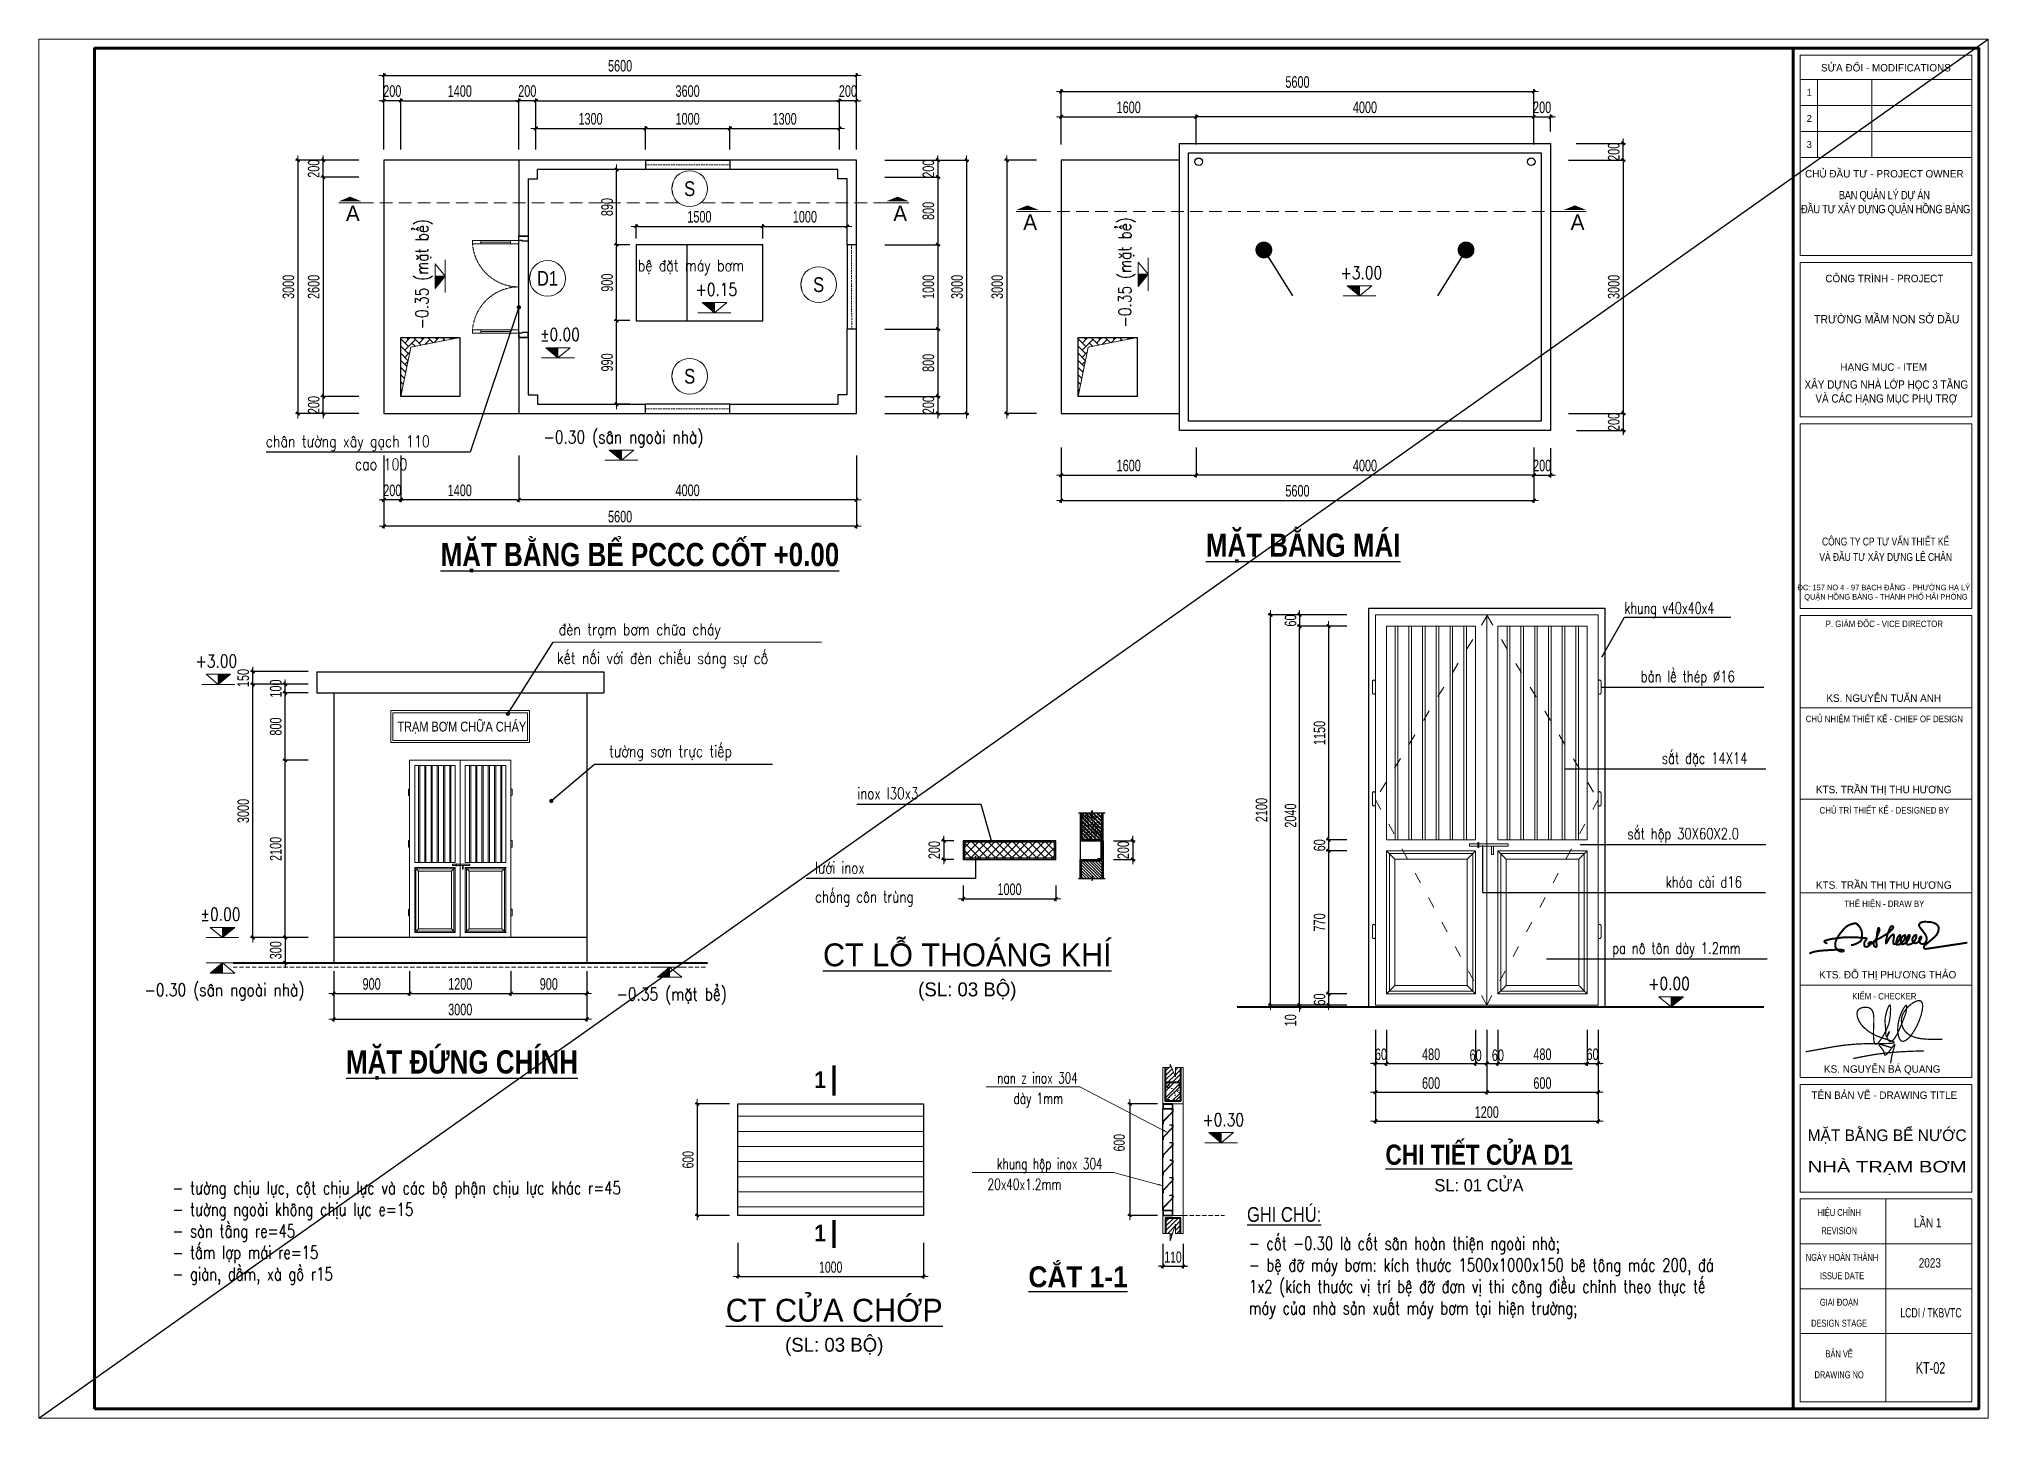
# Model space of a CAD drawing. Header units: millimetres. Extents: x 105214 to 359741, y -482084 to -322745.
# Drawn here: x 198041 to 221141, y -478817 to -462482 of the extents above; entities that cross this region are included whole.
import ezdxf
from ezdxf.enums import TextEntityAlignment as Align

# ---------------------------------------------------------------- set-up
doc = ezdxf.new("R2010")
doc.units = ezdxf.units.MM
doc.header["$LTSCALE"] = 20
doc.header["$MEASUREMENT"] = 0
doc.header["$PDMODE"] = 32
for name, pattern in [('ACAD_ISO03W100', [30, 12, -18]), ('ACAD_ISO07W100', [3, 0, -3]), ('HIDDEN', [0.375, 0.25, -0.125]), ('HIDDEN2', [0.1875, 0.125, -0.0625]), ('HIDDENX2', [0.75, 0.5, -0.25])]:
    doc.linetypes.add(name, pattern=pattern)
doc.layers.get('Defpoints').update_dxf_attribs({"color": 1})
for name, color, linetype, lineweight in [('03', 252, 'Continuous', 30), ('08. Net Text', 3, 'Continuous', 13), ('A-WIPEOUT', 254, 'ACAD_ISO07W100', 0), ('DCCD-DIM', 8, 'Continuous', 18), ('hatch1', 136, 'Continuous', 9), ('ISO', 153, 'Continuous', 13), ('LC Dim', 8, 'Continuous', 18), ('LC Hatch', 252, 'Continuous', 9), ('LC ISO', 153, 'Continuous', 13), ('LC Khac', 4, 'Continuous', 9), ('LC MANH DUT', 35, 'HIDDEN', 5), ('LC Net dam 1', 30, 'Continuous', 30), ('LC Net dam2', 6, 'Continuous', 40), ('LC Net dam3', 1, 'Continuous', 60), ('LC Net manh', 16, 'Continuous', 5), ('LC Net thay', 7, 'Continuous', 25), ('LC Text1', 3, 'Continuous', 20), ('LC Text2', 7, 'Continuous', 25), ('NetMo', 9, 'HIDDENX2', 0), ('PCCC-TB PCCC', 3, 'Continuous', 15), ('thay1', 63, 'Continuous', 25)]:
    doc.layers.add(name, color=color, linetype=linetype, lineweight=lineweight)
doc.layers.add('KCS_Plotter', color=11, linetype='Continuous', plot=False)
for name, color, linetype in [('Khungten_LCDI', 7, 'Continuous'), ('NETCAT', 1, 'Continuous'), ('REGULAR 2', 8, 'Continuous'), ('TEXT', 8, 'Continuous'), ('TEXT35', 6, 'Continuous')]:
    doc.layers.add(name, color=color, linetype=linetype)
doc.styles.add('CHU HOA DAM', font='VHARIAL.TTF', dxfattribs={"width": 0.8})
doc.styles.add('General text 2', font='arial.ttf')
doc.styles.add('HOATBIF', font='hoatbif.shx', dxfattribs={"width": 0.7})
doc.styles.add('Khungten', font='VHAVAN.TTF', dxfattribs={"width": 0.9, "height": 5000})
doc.styles.add('LC 1', font='VHAVANB.TTF')
doc.styles.add('LC 3', font='vnsimli.shx', dxfattribs={"width": 0.75})
doc.styles.add('LC3', font='VHARIALB.TTF', dxfattribs={"width": 0.8})
doc.styles.add('T1', font='Vnsimli.shx', dxfattribs={"width": 0.8})
doc.styles.add('T2', font='VHARIAL.TTF', dxfattribs={"width": 0.8})
doc.styles.add('T3', font='VHARIALB.TTF')
doc.styles.add('Text Khung Ten', font='VHAVAN.TTF')
doc.styles.add('Title', font='VHBLACK.TTF', dxfattribs={"width": 0.8})
doc.styles.add('VNAVANTH', font='VHAVANB.TTF', dxfattribs={"width": 0.6})
doc.dimstyles.new('1-100', dxfattribs={"dimscale": 100, "dimtxt": 2.5, "dimasz": 0.35, "dimexe": 0.5, "dimexo": 0, "dimgap": 0.8, "dimtad": 1, "dimdec": 0, "dimzin": 0, "dimdsep": 46, "dimtxsty": 'HOATBIF', "dimblk1": 'DOT', "dimblk2": 'DOT', "dimsah": 1, "dimcen": -1, "dimdle": 1, "dimclrd": 256, "dimclre": 256, "dimclrt": 4, "dimadec": 3, "dimazin": 2, "dimtfac": 0.333333, "dimtdec": 0, "dimtix": 1, "dimtmove": 2, "dimatfit": 3, "dimldrblk": 'DOT', "dimfxl": 1, "dimtvp": 0.833333, "dimtolj": 1, "dimtzin": 0, "dimarcsym": 0})
doc.dimstyles.new('1-100(1-50)', dxfattribs={"dimscale": 50, "dimtxt": 2.5, "dimasz": 0.35, "dimexe": 0.5, "dimexo": 0, "dimgap": 0.8, "dimtad": 1, "dimdec": 0, "dimzin": 0, "dimdsep": 46, "dimtxsty": 'HOATBIF', "dimblk1": 'DOT', "dimblk2": 'DOT', "dimsah": 1, "dimcen": -1, "dimdle": 1, "dimclrd": 256, "dimclre": 256, "dimclrt": 4, "dimadec": 3, "dimazin": 2, "dimtfac": 0.333333, "dimtdec": 0, "dimtix": 1, "dimtmove": 2, "dimatfit": 3, "dimldrblk": 'DOT', "dimfxl": 1, "dimtvp": 0.833333, "dimtolj": 1, "dimtzin": 0, "dimarcsym": 0})
doc.dimstyles.new('1-25', dxfattribs={"dimscale": 100, "dimtxt": 2.5, "dimasz": 0.35, "dimexe": 0.5, "dimexo": 0, "dimgap": 0.8, "dimtad": 1, "dimdec": 0, "dimlfac": 0.25, "dimzin": 0, "dimdsep": 46, "dimtxsty": 'HOATBIF', "dimblk1": 'DOT', "dimblk2": 'DOT', "dimsah": 1, "dimcen": -1, "dimdle": 1, "dimclrd": 256, "dimclre": 256, "dimclrt": 4, "dimadec": 3, "dimazin": 2, "dimtfac": 0.333333, "dimtdec": 0, "dimtix": 1, "dimtmove": 2, "dimatfit": 3, "dimldrblk": 'DOT', "dimfxl": 1, "dimtvp": 0.833333, "dimtolj": 1, "dimtzin": 0, "dimarcsym": 0})
doc.dimstyles.new('1-50', dxfattribs={"dimscale": 100, "dimtxt": 2.5, "dimasz": 0.35, "dimexe": 0.5, "dimexo": 0, "dimgap": 0.8, "dimtad": 1, "dimdec": 0, "dimlfac": 0.5, "dimzin": 0, "dimdsep": 46, "dimtxsty": 'HOATBIF', "dimblk1": 'DOT', "dimblk2": 'DOT', "dimsah": 1, "dimcen": -1, "dimdle": 1, "dimclrd": 256, "dimclre": 256, "dimclrt": 4, "dimadec": 3, "dimazin": 2, "dimtfac": 0.333333, "dimtdec": 0, "dimtix": 1, "dimtmove": 2, "dimatfit": 3, "dimldrblk": 'DOT', "dimfxl": 1, "dimtvp": 0.833333, "dimtolj": 1, "dimtzin": 0, "dimarcsym": 0})
doc.dimstyles.new('Copy of 1-90', dxfattribs={"dimscale": 90, "dimtxt": 2.5, "dimasz": 0.35, "dimexe": 0.5, "dimexo": 0, "dimgap": 0.8, "dimtad": 1, "dimdec": 0, "dimzin": 0, "dimdsep": 46, "dimtxsty": 'HOATBIF', "dimblk1": 'DOT', "dimblk2": 'DOT', "dimsah": 1, "dimcen": -1, "dimdle": 1, "dimclrd": 256, "dimclre": 256, "dimclrt": 4, "dimadec": 3, "dimazin": 2, "dimtfac": 0.333333, "dimtdec": 0, "dimtix": 1, "dimtmove": 2, "dimatfit": 3, "dimldrblk": 'DOT', "dimfxl": 1, "dimtvp": 0.833333, "dimtolj": 1, "dimtzin": 0, "dimarcsym": 0})
doc.dimstyles.new('D1-50$7', dxfattribs={"dimscale": 50, "dimtxt": 2.5, "dimasz": 2.5, "dimexe": 0.9, "dimexo": 0, "dimgap": 0.7, "dimtad": 1, "dimdec": 0, "dimrnd": 1, "dimzin": 0, "dimdsep": 46, "dimtxsty": 'T1', "dimblk1": 'LTT1', "dimblk2": 'LTT1', "dimsah": 1, "dimcen": 40, "dimclrd": 256, "dimclre": 256, "dimclrt": 7, "dimadec": 0, "dimazin": 0, "dimtfac": 1, "dimtdec": 0, "dimtix": 1, "dimtmove": 2, "dimatfit": 3, "dimfxl": 0.18, "dimtolj": 1, "dimtzin": 0, "dimarcsym": 0})
doc.dimstyles.new('MONG', dxfattribs={"dimscale": 50, "dimtxt": 2.5, "dimasz": 0.35, "dimexe": 0.5, "dimexo": 0, "dimgap": 0.8, "dimtad": 1, "dimdec": 0, "dimzin": 0, "dimdsep": 46, "dimtxsty": 'HOATBIF', "dimblk1": 'DOT', "dimblk2": 'DOT', "dimsah": 1, "dimcen": -1, "dimdle": 1, "dimclrd": 256, "dimclre": 256, "dimclrt": 4, "dimadec": 3, "dimazin": 2, "dimtfac": 0.333333, "dimtdec": 0, "dimtix": 1, "dimtmove": 2, "dimatfit": 3, "dimldrblk": 'DOT', "dimfxl": 1, "dimtvp": 0.833333, "dimtolj": 1, "dimtzin": 0, "dimarcsym": 0})

msp = doc.modelspace()

# ---------------------------------------------------------------- texts
at = {"ltscale": 2, "style": 'LC 1'}
for p in [(201760.5, -464547.6), (208248.4, -464547.6), (209788.5, -464650.6), (216276.4, -464650.6)]:
    msp.add_attdef('A', text='B', height=183.6, dxfattribs=at).set_placement(p, align=Align.MIDDLE_CENTER)
at = {"layer": 'LC Text1', "color": 3, "style": 'LC 3'}
for s, width, p in [('bÖ ®Æt m¸y b¬m', 0.8, (205138.5, -465233)), ('ch©n t\xadêng x©y g¹ch 110', 0.8, (200729.1, -467316)), ('cao 100', 0.8, (201787.1, -467587.5)), ('khung v40x40x4', 0.7, (216834.1, -469290.9, 0)), ('®Ìn tr¹m b¬m ch÷a ch¸y', 0.8, (204201.5, -469544.2)), ('kÕt nèi víi ®Ìn chiÕu s¸ng sù cè', 0.8, (204180.5, -469885.2)), ('t\xadêng s¬n trùc tiÕp', 0.8, (204798.3, -470988.5))]:
    msp.add_text(s, height=137, dxfattribs=dict(at, width=width)).set_placement(p)
at = {"layer": 'LC Text1', "color": 3, "ltscale": 2, "width": 6275.316, "attachment_point": 1, "style": 'LC 3'}
for s, insert, char_height in [('\\P- t\xadêng chÞu lùc, cét chÞu lùc vµ c¸c bé phËn chÞu lùc kh¸c r=45\\P- t\xadêng ngoµi kh«ng chÞu lùc e=15\\P- sµn tÇng re=45\\P- tÊm lîp m¸i re=15\\P- giµn, dÇm, xµ gå r15', (199625, -475758.8), 153.019), ('- cèt -0.30 lµ cèt s©n hoµn thiÖn ngoµi nhµ;\\P- bÖ ®ì m¸y b¬m: kÝch th\xadíc 1500x1000x150 bª t«ng m¸c 200, ®¸ 1x2 (kÝch th\xadíc vÞ trÝ bÖ ®ì ®¬n vÞ thi c«ng ®iÒu chØnh theo thùc tÕ m¸y cña nhµ s¶n xuÊt m¸y b¬m t¹i hiÖn tr\xadêng;', (212381.5, -476672), 153.0192)]:
    msp.add_mtext(s, dxfattribs=dict(at, insert=insert, char_height=char_height))
at = {"layer": 'LC Text2', "style": 'T2', "width": 0.8}
msp.add_text('%%ughi chó:', height=175, dxfattribs=at).set_placement((212798.9, -476384.2), align=Align.MIDDLE)
at = {"layer": 'TEXT', "style": 'CHU HOA DAM', "width": 0.8}
msp.add_text('tr¹m b¬m ch÷a ch¸y', height=116.131, dxfattribs=at).set_placement((202289.4, -470684.9))

# ---------------------------------------------------------------- blocks, each defined once
blk = doc.blocks.new('DOT')
at = {"layer": 'LC Dim'}
blk.add_line((-3, 0), (3, 0), dxfattribs=at)
at = {"layer": 'LC Dim', "color": 4}
blk.add_line((-1, -1), (1, 1), dxfattribs=at)
blk.add_lwpolyline([(0.5, 1), (-1, -0.5), (-0.5, -1), (1, 0.5)], close=True, dxfattribs=at)
blk = doc.blocks.new('*D123')
at = {"layer": 'Defpoints', "color": 0, "transparency": 16777216}
for p in [(200576, -470126), (201231, -470126), (201231, -473126)]:
    blk.add_point(p, dxfattribs=at)
at = {"layer": 'LC Dim', "lineweight": -2, "transparency": 16777216}
for p, q in [((201231, -470126), (200548, -470126)), ((200576, -473107), (200576, -470145)), ((201231, -473126), (200548, -473126))]:
    blk.add_line(p, q, dxfattribs=at)
at = {"layer": 'LC Dim', "lineweight": -2, "transparency": 16777216, "xscale": 19.25, "yscale": 19.25, "zscale": 19.25}
for p, rotation in [((200576, -470126), 90), ((200576, -473126), 270)]:
    blk.add_blockref('DOT', p, dxfattribs=dict(at, rotation=rotation))
at = {"layer": 'LC Dim', "color": 4, "transparency": 16777216, "insert": (200463, -471626), "char_height": 137.5, "attachment_point": 5, "rotation": 90, "style": 'HOATBIF'}
blk.add_mtext('\\A1;3000', dxfattribs=at)
blk = doc.blocks.new('_Dot')
at = {"color": 0, "linetype": 'ByBlock', "lineweight": -2}
blk.add_line((-0.5, 0), (-1, 0), dxfattribs=at)
at = {"color": 0, "linetype": 'ByBlock', "const_width": 0.5}
blk.add_lwpolyline([(-0.25, 0, 1), (0.25, 0, 1)], format="xyb", close=True, dxfattribs=at)
blk = doc.blocks.new('*D124')
at = {"layer": 'Defpoints', "color": 0, "transparency": 16777216}
for p in [(200960, -471026), (201231, -471026), (201231, -473126)]:
    blk.add_point(p, dxfattribs=at)
at = {"layer": 'LC Dim', "lineweight": -2, "transparency": 16777216}
for p, q in [((201231, -471026), (200933, -471026)), ((200960, -473107), (200960, -471045)), ((201231, -473126), (200933, -473126))]:
    blk.add_line(p, q, dxfattribs=at)
at = {"layer": 'LC Dim', "lineweight": -2, "transparency": 16777216, "xscale": 19.25, "yscale": 19.25, "zscale": 19.25}
for p, rotation in [((200960, -471026), 90), ((200960, -473126), 270)]:
    blk.add_blockref('DOT', p, dxfattribs=dict(at, rotation=rotation))
at = {"layer": 'LC Dim', "color": 4, "transparency": 16777216, "insert": (200848, -472076), "char_height": 137.5, "attachment_point": 5, "rotation": 90, "style": 'HOATBIF'}
blk.add_mtext('\\A1;2100', dxfattribs=at)
blk = doc.blocks.new('dgsdgdfg')
at = {"layer": 'LC ISO'}
for points in [[(-82580, 15787), (-81980, 15787), (-81980, 13686), (-82580, 13686)], [(-82520, 14517), (-82040, 14517), (-82040, 13746), (-82520, 13746)], [(-81440, 14517), (-81920, 14517), (-81920, 13746), (-81440, 13746)]]:
    blk.add_lwpolyline(points, close=True, dxfattribs=at)
for points in [[(-82077, 14577), (-82520, 14577), (-82520, 15727), (-82040, 15727), (-82040, 14577), (-82077, 14577)], [(-81980, 14542), (-81980, 13686), (-81380, 13686), (-81380, 15787), (-81980, 15787), (-81980, 14555)], [(-81440, 15727), (-81920, 15727), (-81920, 14577), (-81440, 14577), (-81440, 15727), (-81477, 15727)]]:
    blk.add_lwpolyline(points, dxfattribs=at)
at = {"layer": 'LC Net manh'}
for p, q in [((-82474, 14577), (-82474, 15727)), ((-82460, 14577), (-82460, 15727)), ((-82400, 14577), (-82400, 15727)), ((-82386, 14577), (-82386, 15727)), ((-82326, 14577), (-82326, 15727)), ((-82312, 14577), (-82312, 15727)), ((-82252, 14577), (-82252, 15727)), ((-82238, 14577), (-82238, 15727)), ((-82178, 14577), (-82178, 15727)), ((-82164, 14577), (-82164, 15727)), ((-82104, 14577), (-82104, 15727)), ((-82090, 14577), (-82090, 15727)), ((-81870, 14577), (-81870, 15727)), ((-81856, 14577), (-81856, 15727)), ((-81796, 14577), (-81796, 15727)), ((-81782, 14577), (-81782, 15727)), ((-81722, 14577), (-81722, 15727)), ((-81708, 14577), (-81708, 15727)), ((-81648, 14577), (-81648, 15727)), ((-81634, 14577), (-81634, 15727)), ((-81574, 14577), (-81574, 15727)), ((-81560, 14577), (-81560, 15727)), ((-81500, 14577), (-81500, 15727)), ((-81486, 14577), (-81486, 15727)), ((-82520, 14517), (-82475, 14472)), ((-82040, 14517), (-82085, 14472)), ((-81920, 14517), (-81875, 14472)), ((-81440, 14517), (-81485, 14472)), ((-82520, 13746), (-82475, 13791)), ((-82040, 13746), (-82085, 13791)), ((-81920, 13746), (-81875, 13791)), ((-81440, 13746), (-81485, 13791))]:
    blk.add_line(p, q, dxfattribs=at)
at = {"layer": 'LC Net manh', "linetype": 'Continuous'}
for points in [[(-82588, 15370), (-82588, 15370, 0.414214), (-82580, 15377), (-82580, 15439, 0.414214), (-82588, 15447), (-82588, 15447, 0.414214), (-82595, 15439), (-82595, 15377, 0.414214)], [(-81372, 15370), (-81372, 15370, -0.414214), (-81380, 15377), (-81380, 15439, -0.414214), (-81372, 15447), (-81372, 15447, -0.414214), (-81364, 15439), (-81364, 15377, -0.414214)], [(-82588, 14836), (-82588, 14836, -0.414214), (-82580, 14828), (-82580, 14766, -0.414214), (-82588, 14758), (-82588, 14758, -0.414214), (-82595, 14766), (-82595, 14828, -0.414214)], [(-81372, 14836), (-81372, 14836, 0.414214), (-81380, 14828), (-81380, 14766, 0.414214), (-81372, 14758), (-81372, 14758, 0.414214), (-81364, 14766), (-81364, 14828, 0.414214)], [(-82588, 14022), (-82588, 14022, -0.414214), (-82580, 14014), (-82580, 13952, -0.414214), (-82588, 13944), (-82588, 13944, -0.414214), (-82595, 13952), (-82595, 14014, -0.414214)], [(-81372, 14022), (-81372, 14022, 0.414214), (-81380, 14014), (-81380, 13952, 0.414214), (-81372, 13944), (-81372, 13944, 0.414214), (-81364, 13952), (-81364, 14014, 0.414214)]]:
    blk.add_lwpolyline(points, format="xyb", close=True, dxfattribs=at)
at = {"layer": 'LC Net manh'}
for points in [[(-82029, 14542), (-82073, 14542), (-82073, 14555), (-82029, 14555)], [(-82023, 14555), (-81865, 14555), (-81865, 14542), (-82023, 14542)]]:
    blk.add_lwpolyline(points, dxfattribs=at)
for points in [[(-82029, 14562), (-82023, 14562), (-82023, 14534), (-82029, 14534)], [(-82505, 14502), (-82055, 14502), (-82055, 13761), (-82505, 13761)], [(-82475, 14472), (-82085, 14472), (-82085, 13791), (-82475, 13791)], [(-81955, 14542), (-81944, 14542), (-81944, 14497), (-81955, 14497)], [(-81455, 14502), (-81905, 14502), (-81905, 13761), (-81455, 13761)], [(-81485, 14472), (-81875, 14472), (-81875, 13791), (-81485, 13791)]]:
    blk.add_lwpolyline(points, close=True, dxfattribs=at)
blk = doc.blocks.new('TIEUDE1')
at = {"layer": 'LC Text2', "color": 7, "style": 'LC 1'}
blk.add_attdef('TIªU§Ò', text='', height=5, dxfattribs=at).set_placement((0, 0), align=Align.BOTTOM_CENTER)
blk.add_attdef('TL', text='', height=3, dxfattribs=at).set_placement((0, -2), align=Align.TOP_CENTER)
blk = doc.blocks.new('*D125')
at = {"layer": 'Defpoints', "color": 0, "transparency": 16777216}
for p in [(201534, -473522), (204534, -473522), (204534, -474092)]:
    blk.add_point(p, dxfattribs=at)
at = {"layer": 'LC Dim', "lineweight": -2, "transparency": 16777216}
for p, q in [((201534, -473522), (201534, -474119)), ((204534, -473522), (204534, -474119)), ((201553, -474092), (204515, -474092))]:
    blk.add_line(p, q, dxfattribs=at)
at = {"layer": 'LC Dim', "lineweight": -2, "transparency": 16777216, "xscale": 19.25, "yscale": 19.25, "zscale": 19.25, "rotation": 180}
blk.add_blockref('DOT', (201534, -474092), dxfattribs=at)
at = {"layer": 'LC Dim', "lineweight": -2, "transparency": 16777216, "xscale": 19.25, "yscale": 19.25, "zscale": 19.25}
blk.add_blockref('DOT', (204534, -474092), dxfattribs=at)
at = {"layer": 'LC Dim', "color": 4, "transparency": 16777216, "insert": (203034, -473979), "char_height": 137.5, "attachment_point": 5, "style": 'HOATBIF'}
blk.add_mtext('\\A1;3000', dxfattribs=at)
blk = doc.blocks.new('Caodo1')
at = {"layer": 'LC Text1'}
blk.add_hatch(color=256, dxfattribs=at).paths.add_polyline_path([(0, 200), (0, 0), (243, 200)])
for p, q in [((324, 0), (-324, 0)), ((0, 0), (0, 200))]:
    blk.add_line(p, q, dxfattribs=at)
blk.add_lwpolyline([(-243, 200), (243, 200), (0, 0), (0, 0)], close=True, dxfattribs=at)
at = {"layer": 'LC Text1', "style": 'T1', "width": 0.8}
blk.add_attdef('%%P0,00', text='', height=250, dxfattribs=at).set_placement((-39, 460), align=Align.MIDDLE_CENTER)
blk = doc.blocks.new('*D126')
at = {"layer": 'Defpoints', "color": 0, "transparency": 16777216}
for p in [(201534, -473522), (202434, -473522), (202434, -473789)]:
    blk.add_point(p, dxfattribs=at)
at = {"layer": 'LC Dim', "lineweight": -2, "transparency": 16777216}
for p, q in [((201534, -473522), (201534, -473817)), ((202434, -473522), (202434, -473817)), ((201553, -473789), (202415, -473789))]:
    blk.add_line(p, q, dxfattribs=at)
at = {"layer": 'LC Dim', "lineweight": -2, "transparency": 16777216, "xscale": 19.25, "yscale": 19.25, "zscale": 19.25, "rotation": 180}
blk.add_blockref('DOT', (201534, -473789), dxfattribs=at)
at = {"layer": 'LC Dim', "lineweight": -2, "transparency": 16777216, "xscale": 19.25, "yscale": 19.25, "zscale": 19.25}
blk.add_blockref('DOT', (202434, -473789), dxfattribs=at)
at = {"layer": 'LC Dim', "color": 4, "transparency": 16777216, "insert": (201984, -473676), "char_height": 137.5, "attachment_point": 5, "style": 'HOATBIF'}
blk.add_mtext('\\A1;900', dxfattribs=at)
blk = doc.blocks.new('*D127')
at = {"layer": 'Defpoints', "color": 0, "transparency": 16777216}
for p in [(202434, -473522), (203634, -473522), (203634, -473789)]:
    blk.add_point(p, dxfattribs=at)
at = {"layer": 'LC Dim', "lineweight": -2, "transparency": 16777216}
for p, q in [((202434, -473522), (202434, -473817)), ((203634, -473522), (203634, -473817)), ((202453, -473789), (203615, -473789))]:
    blk.add_line(p, q, dxfattribs=at)
at = {"layer": 'LC Dim', "lineweight": -2, "transparency": 16777216, "xscale": 19.25, "yscale": 19.25, "zscale": 19.25, "rotation": 180}
blk.add_blockref('DOT', (202434, -473789), dxfattribs=at)
at = {"layer": 'LC Dim', "lineweight": -2, "transparency": 16777216, "xscale": 19.25, "yscale": 19.25, "zscale": 19.25}
blk.add_blockref('DOT', (203634, -473789), dxfattribs=at)
at = {"layer": 'LC Dim', "color": 4, "transparency": 16777216, "insert": (203034, -473676), "char_height": 137.5, "attachment_point": 5, "style": 'HOATBIF'}
blk.add_mtext('\\A1;1200', dxfattribs=at)
blk = doc.blocks.new('*D128')
at = {"layer": 'Defpoints', "color": 0, "transparency": 16777216}
for p in [(203634, -473522), (204534, -473522), (204534, -473789)]:
    blk.add_point(p, dxfattribs=at)
at = {"layer": 'LC Dim', "lineweight": -2, "transparency": 16777216}
for p, q in [((203634, -473522), (203634, -473817)), ((204534, -473522), (204534, -473817)), ((203653, -473789), (204515, -473789))]:
    blk.add_line(p, q, dxfattribs=at)
at = {"layer": 'LC Dim', "lineweight": -2, "transparency": 16777216, "xscale": 19.25, "yscale": 19.25, "zscale": 19.25, "rotation": 180}
blk.add_blockref('DOT', (203634, -473789), dxfattribs=at)
at = {"layer": 'LC Dim', "lineweight": -2, "transparency": 16777216, "xscale": 19.25, "yscale": 19.25, "zscale": 19.25}
blk.add_blockref('DOT', (204534, -473789), dxfattribs=at)
at = {"layer": 'LC Dim', "color": 4, "transparency": 16777216, "insert": (204084, -473676), "char_height": 137.5, "attachment_point": 5, "style": 'HOATBIF'}
blk.add_mtext('\\A1;900', dxfattribs=at)
blk = doc.blocks.new('*D129')
at = {"layer": 'Defpoints', "color": 0, "transparency": 16777216}
for p in [(200960, -470226), (201231, -470226), (201231, -471026)]:
    blk.add_point(p, dxfattribs=at)
at = {"layer": 'LC Dim', "lineweight": -2, "transparency": 16777216}
for p, q in [((201231, -470226), (200933, -470226)), ((200960, -471007), (200960, -470245)), ((201231, -471026), (200933, -471026))]:
    blk.add_line(p, q, dxfattribs=at)
at = {"layer": 'LC Dim', "lineweight": -2, "transparency": 16777216, "xscale": 19.25, "yscale": 19.25, "zscale": 19.25}
for p, rotation in [((200960, -470226), 90), ((200960, -471026), 270)]:
    blk.add_blockref('DOT', p, dxfattribs=dict(at, rotation=rotation))
at = {"layer": 'LC Dim', "color": 4, "transparency": 16777216, "insert": (200848, -470626), "char_height": 137.5, "attachment_point": 5, "rotation": 90, "style": 'HOATBIF'}
blk.add_mtext('\\A1;800', dxfattribs=at)
blk = doc.blocks.new('*D31')
at = {"layer": 'Defpoints', "color": 0, "ltscale": 2, "transparency": 16777216}
for p in [(3759, -394), (5759, -394), (5759, -680)]:
    blk.add_point(p, dxfattribs=at)
at = {"layer": 'LC Dim', "lineweight": -2, "ltscale": 2, "transparency": 16777216}
for p, q in [((3759, -394), (3759, -730)), ((5759, -394), (5759, -730)), ((3794, -680), (5724, -680))]:
    blk.add_line(p, q, dxfattribs=at)
at = {"layer": 'LC Dim', "lineweight": -2, "ltscale": 2, "transparency": 16777216, "xscale": 35, "yscale": 35, "zscale": 35, "rotation": 180}
blk.add_blockref('DOT', (3759, -680), dxfattribs=at)
at = {"layer": 'LC Dim', "lineweight": -2, "ltscale": 2, "transparency": 16777216, "xscale": 35, "yscale": 35, "zscale": 35}
blk.add_blockref('DOT', (5759, -680), dxfattribs=at)
at = {"layer": 'LC Dim', "color": 4, "ltscale": 2, "transparency": 16777216, "insert": (4759, -475), "char_height": 250, "attachment_point": 5, "style": 'HOATBIF'}
blk.add_mtext('\\A1;1000', dxfattribs=at)
blk = doc.blocks.new('*D32')
at = {"layer": 'Defpoints', "color": 0, "ltscale": 2, "transparency": 16777216}
for p in [(6998, 570), (6998, 170), (7416, 170)]:
    blk.add_point(p, dxfattribs=at)
at = {"layer": 'LC Dim', "lineweight": -2, "ltscale": 2, "transparency": 16777216}
for p, q in [((6998, 570), (7466, 570)), ((7416, 605), (7416, 640)), ((7416, 570), (7416, 170)), ((6998, 170), (7466, 170)), ((7416, 135), (7416, 100))]:
    blk.add_line(p, q, dxfattribs=at)
at = {"layer": 'LC Dim', "lineweight": -2, "ltscale": 2, "transparency": 16777216, "xscale": 35, "yscale": 35, "zscale": 35}
for p, rotation in [((7416, 570), 270), ((7416, 170), 90)]:
    blk.add_blockref('DOT', p, dxfattribs=dict(at, rotation=rotation))
at = {"layer": 'LC Dim', "color": 4, "ltscale": 2, "transparency": 16777216, "insert": (7211, 370), "char_height": 250, "attachment_point": 5, "rotation": 90, "style": 'HOATBIF'}
blk.add_mtext('\\A1;200', dxfattribs=at)
blk = doc.blocks.new('*D33')
at = {"layer": 'Defpoints', "color": 0, "ltscale": 2, "transparency": 16777216}
for p in [(3560, 570), (3344, 170), (3560, 170)]:
    blk.add_point(p, dxfattribs=at)
at = {"layer": 'LC Dim', "lineweight": -2, "ltscale": 2, "transparency": 16777216}
for p, q in [((3560, 570), (3294, 570)), ((3344, 605), (3344, 640)), ((3344, 570), (3344, 170)), ((3560, 170), (3294, 170)), ((3344, 135), (3344, 100))]:
    blk.add_line(p, q, dxfattribs=at)
at = {"layer": 'LC Dim', "lineweight": -2, "ltscale": 2, "transparency": 16777216, "xscale": 35, "yscale": 35, "zscale": 35}
for p, rotation in [((3344, 570), 270), ((3344, 170), 90)]:
    blk.add_blockref('DOT', p, dxfattribs=dict(at, rotation=rotation))
at = {"layer": 'LC Dim', "color": 4, "ltscale": 2, "transparency": 16777216, "insert": (3139, 370), "char_height": 250, "attachment_point": 5, "rotation": 90, "style": 'HOATBIF'}
blk.add_mtext('\\A1;200', dxfattribs=at)
blk = doc.blocks.new('*D326')
at = {"layer": 'Defpoints', "color": 0, "ltscale": 2, "transparency": 16777216}
for p in [(5787, 571), (6007, 571), (6007, 329)]:
    blk.add_point(p, dxfattribs=at)
at = {"layer": 'LC Dim', "lineweight": -2, "ltscale": 2, "transparency": 16777216}
for p, q in [((5787, 571), (5787, 305)), ((6007, 571), (6007, 305)), ((5770, 329), (5754, 329)), ((5787, 329), (6007, 329)), ((6024, 329), (6041, 329))]:
    blk.add_line(p, q, dxfattribs=at)
at = {"layer": 'LC Dim', "lineweight": -2, "ltscale": 2, "transparency": 16777216, "xscale": 16.8, "yscale": 16.8, "zscale": 16.8}
blk.add_blockref('DOT', (5787, 329), dxfattribs=at)
at = {"layer": 'LC Dim', "lineweight": -2, "ltscale": 2, "transparency": 16777216, "xscale": 16.8, "yscale": 16.8, "zscale": 16.8, "rotation": 180}
blk.add_blockref('DOT', (6007, 329), dxfattribs=at)
at = {"layer": 'LC Dim', "color": 4, "ltscale": 2, "transparency": 16777216, "insert": (5897, 427), "char_height": 120, "attachment_point": 5, "style": 'HOATBIF'}
blk.add_mtext('\\A1;110', dxfattribs=at)
blk = doc.blocks.new('*D327')
at = {"layer": 'Defpoints', "color": 0, "ltscale": 2, "transparency": 16777216}
for p in [(5729, 2077), (5433, 877), (5729, 877)]:
    blk.add_point(p, dxfattribs=at)
at = {"layer": 'LC Dim', "lineweight": -2, "ltscale": 2, "transparency": 16777216}
for p, q in [((5729, 2077), (5409, 2077)), ((5433, 2060), (5433, 894)), ((5729, 877), (5409, 877))]:
    blk.add_line(p, q, dxfattribs=at)
at = {"layer": 'LC Dim', "lineweight": -2, "ltscale": 2, "transparency": 16777216, "xscale": 16.8, "yscale": 16.8, "zscale": 16.8}
for p, rotation in [((5433, 2077), 90), ((5433, 877), 270)]:
    blk.add_blockref('DOT', p, dxfattribs=dict(at, rotation=rotation))
at = {"layer": 'LC Dim', "color": 4, "ltscale": 2, "transparency": 16777216, "insert": (5318, 1660), "char_height": 120, "attachment_point": 5, "rotation": 90, "style": 'HOATBIF'}
blk.add_mtext('\\A1;600', dxfattribs=at)
blk = doc.blocks.new('LTT1')
at = {"layer": 'DCCD-DIM'}
for p, q in [((-1.5, 0), (1.5, 0)), ((0, -1), (0, 1))]:
    blk.add_line(p, q, dxfattribs=at)
at = {"layer": 'DCCD-DIM', "const_width": 0.25}
blk.add_lwpolyline([(-0.53, -0.53), (0.53, 0.53)], dxfattribs=at)
blk = doc.blocks.new('*D328')
at = {"layer": 'Defpoints', "color": 0, "ltscale": 2, "transparency": 16777216}
for p in [(1120, 2077), (771, 877), (1120, 877)]:
    blk.add_point(p, dxfattribs=at)
at = {"layer": 'LC Dim', "lineweight": -2, "ltscale": 2, "transparency": 16777216}
for p, q in [((1120, 2077), (747, 2077)), ((771, 2060), (771, 894)), ((1120, 877), (747, 877))]:
    blk.add_line(p, q, dxfattribs=at)
at = {"layer": 'LC Dim', "lineweight": -2, "ltscale": 2, "transparency": 16777216, "xscale": 16.8, "yscale": 16.8, "zscale": 16.8}
for p, rotation in [((771, 2077), 90), ((771, 877), 270)]:
    blk.add_blockref('DOT', p, dxfattribs=dict(at, rotation=rotation))
at = {"layer": 'LC Dim', "color": 4, "ltscale": 2, "transparency": 16777216, "insert": (672, 1477), "char_height": 120, "attachment_point": 5, "rotation": 90, "style": 'HOATBIF'}
blk.add_mtext('\\A1;600', dxfattribs=at)
blk = doc.blocks.new('*D329')
at = {"layer": 'Defpoints', "color": 0, "ltscale": 2, "transparency": 16777216}
for p in [(1209, 581), (3209, 581), (3209, 221)]:
    blk.add_point(p, dxfattribs=at)
at = {"layer": 'LC Dim', "lineweight": -2, "ltscale": 2, "transparency": 16777216}
for p, q in [((1209, 581), (1209, 197)), ((3209, 581), (3209, 197)), ((1226, 221), (3192, 221))]:
    blk.add_line(p, q, dxfattribs=at)
at = {"layer": 'LC Dim', "lineweight": -2, "ltscale": 2, "transparency": 16777216, "xscale": 16.8, "yscale": 16.8, "zscale": 16.8, "rotation": 180}
blk.add_blockref('DOT', (1209, 221), dxfattribs=at)
at = {"layer": 'LC Dim', "lineweight": -2, "ltscale": 2, "transparency": 16777216, "xscale": 16.8, "yscale": 16.8, "zscale": 16.8}
blk.add_blockref('DOT', (3209, 221), dxfattribs=at)
at = {"layer": 'LC Dim', "color": 4, "ltscale": 2, "transparency": 16777216, "insert": (2209, 319), "char_height": 120, "attachment_point": 5, "style": 'HOATBIF'}
blk.add_mtext('\\A1;1000', dxfattribs=at)
blk = doc.blocks.new('*D34')
at = {"layer": 'Defpoints', "color": 0, "ltscale": 0.001, "transparency": 16777216}
for p in [(3356, 3362), (2342, 3122), (3356, 3122)]:
    blk.add_point(p, dxfattribs=at)
at = {"layer": 'LC Dim', "lineweight": -2, "ltscale": 0.001, "transparency": 16777216}
for p, q in [((3356, 3362), (2292, 3362)), ((2342, 3397), (2342, 3432)), ((2342, 3362), (2342, 3122)), ((3356, 3122), (2292, 3122)), ((2342, 3087), (2342, 3052))]:
    blk.add_line(p, q, dxfattribs=at)
at = {"layer": 'LC Dim', "lineweight": -2, "ltscale": 0.001, "transparency": 16777216, "xscale": 35, "yscale": 35, "zscale": 35}
for p, rotation in [((2342, 3362), 270), ((2342, 3122), 90)]:
    blk.add_blockref('DOT', p, dxfattribs=dict(at, rotation=rotation))
at = {"layer": 'LC Dim', "color": 4, "ltscale": 0.001, "transparency": 16777216, "insert": (2147, 3242), "char_height": 250, "attachment_point": 5, "rotation": 90, "style": 'HOATBIF'}
blk.add_mtext('\\A1;60', dxfattribs=at)
blk = doc.blocks.new('*D35')
at = {"layer": 'Defpoints', "color": 0, "ltscale": 0.001, "transparency": 16777216}
for p in [(3356, -5040), (2342, -5078), (3356, -5078)]:
    blk.add_point(p, dxfattribs=at)
at = {"layer": 'LC Dim', "lineweight": -2, "ltscale": 0.001, "transparency": 16777216}
for p, q in [((3356, -5040), (2292, -5040)), ((2342, -5005), (2342, -4970)), ((2342, -5040), (2342, -5078)), ((3356, -5078), (2292, -5078)), ((2342, -5113), (2342, -5148))]:
    blk.add_line(p, q, dxfattribs=at)
at = {"layer": 'LC Dim', "lineweight": -2, "ltscale": 0.001, "transparency": 16777216, "xscale": 35, "yscale": 35, "zscale": 35}
for p, rotation in [((2342, -5040), 270), ((2342, -5078), 90)]:
    blk.add_blockref('DOT', p, dxfattribs=dict(at, rotation=rotation))
at = {"layer": 'LC Dim', "color": 4, "ltscale": 0.001, "transparency": 16777216, "insert": (2147, -5368), "char_height": 250, "attachment_point": 5, "rotation": 90, "style": 'HOATBIF'}
blk.add_mtext('\\A1;10', dxfattribs=at)
blk = doc.blocks.new('*D36')
at = {"layer": 'Defpoints', "color": 0, "ltscale": 0.001, "transparency": 16777216}
for p in [(3356, 3122), (2967, -1479), (3356, -1479)]:
    blk.add_point(p, dxfattribs=at)
at = {"layer": 'LC Dim', "lineweight": -2, "ltscale": 0.001, "transparency": 16777216}
for p, q in [((3356, 3122), (2917, 3122)), ((2967, 3087), (2967, -1444)), ((3356, -1479), (2917, -1479))]:
    blk.add_line(p, q, dxfattribs=at)
at = {"layer": 'LC Dim', "lineweight": -2, "ltscale": 0.001, "transparency": 16777216, "xscale": 35, "yscale": 35, "zscale": 35}
for p, rotation in [((2967, 3122), 90), ((2967, -1479), 270)]:
    blk.add_blockref('DOT', p, dxfattribs=dict(at, rotation=rotation))
at = {"layer": 'LC Dim', "color": 4, "ltscale": 0.001, "transparency": 16777216, "insert": (2772, 821), "char_height": 250, "attachment_point": 5, "rotation": 90, "style": 'HOATBIF'}
blk.add_mtext('\\A1;1150', dxfattribs=at)
blk = doc.blocks.new('*D37')
at = {"layer": 'Defpoints', "color": 0, "ltscale": 0.001, "transparency": 16777216}
for p in [(3356, -1479), (2967, -1719), (3356, -1719)]:
    blk.add_point(p, dxfattribs=at)
at = {"layer": 'LC Dim', "lineweight": -2, "ltscale": 0.001, "transparency": 16777216}
for p, q in [((3356, -1479), (2917, -1479)), ((2967, -1444), (2967, -1409)), ((2967, -1479), (2967, -1719)), ((3356, -1719), (2917, -1719)), ((2967, -1754), (2967, -1789))]:
    blk.add_line(p, q, dxfattribs=at)
at = {"layer": 'LC Dim', "lineweight": -2, "ltscale": 0.001, "transparency": 16777216, "xscale": 35, "yscale": 35, "zscale": 35}
for p, rotation in [((2967, -1479), 270), ((2967, -1719), 90)]:
    blk.add_blockref('DOT', p, dxfattribs=dict(at, rotation=rotation))
at = {"layer": 'LC Dim', "color": 4, "ltscale": 0.001, "transparency": 16777216, "insert": (2772, -1599), "char_height": 250, "attachment_point": 5, "rotation": 90, "style": 'HOATBIF'}
blk.add_mtext('\\A1;60', dxfattribs=at)
blk = doc.blocks.new('*D38')
at = {"layer": 'Defpoints', "color": 0, "ltscale": 0.001, "transparency": 16777216}
for p in [(3356, -1719), (2967, -4800), (3356, -4800)]:
    blk.add_point(p, dxfattribs=at)
at = {"layer": 'LC Dim', "lineweight": -2, "ltscale": 0.001, "transparency": 16777216}
for p, q in [((3356, -1719), (2917, -1719)), ((2967, -1754), (2967, -4765)), ((3356, -4800), (2917, -4800))]:
    blk.add_line(p, q, dxfattribs=at)
at = {"layer": 'LC Dim', "lineweight": -2, "ltscale": 0.001, "transparency": 16777216, "xscale": 35, "yscale": 35, "zscale": 35}
for p, rotation in [((2967, -1719), 90), ((2967, -4800), 270)]:
    blk.add_blockref('DOT', p, dxfattribs=dict(at, rotation=rotation))
at = {"layer": 'LC Dim', "color": 4, "ltscale": 0.001, "transparency": 16777216, "insert": (2772, -3259), "char_height": 250, "attachment_point": 5, "rotation": 90, "style": 'HOATBIF'}
blk.add_mtext('\\A1;770', dxfattribs=at)
blk = doc.blocks.new('*D39')
at = {"layer": 'Defpoints', "color": 0, "ltscale": 0.001, "transparency": 16777216}
for p in [(2967, -5040), (3356, -4800), (3356, -5040)]:
    blk.add_point(p, dxfattribs=at)
at = {"layer": 'LC Dim', "lineweight": -2, "ltscale": 0.001, "transparency": 16777216}
for p, q in [((3356, -4800), (2917, -4800)), ((3356, -5040), (2917, -5040)), ((2967, -4765), (2967, -4730)), ((2967, -4800), (2967, -5040)), ((2967, -5075), (2967, -5110))]:
    blk.add_line(p, q, dxfattribs=at)
at = {"layer": 'LC Dim', "lineweight": -2, "ltscale": 0.001, "transparency": 16777216, "xscale": 35, "yscale": 35, "zscale": 35}
for p, rotation in [((2967, -4800), 270), ((2967, -5040), 90)]:
    blk.add_blockref('DOT', p, dxfattribs=dict(at, rotation=rotation))
at = {"layer": 'LC Dim', "color": 4, "ltscale": 0.001, "transparency": 16777216, "insert": (2772, -4920), "char_height": 250, "attachment_point": 5, "rotation": 90, "style": 'HOATBIF'}
blk.add_mtext('\\A1;60', dxfattribs=at)
blk = doc.blocks.new('*D40')
at = {"layer": 'Defpoints', "color": 0, "ltscale": 0.001, "transparency": 16777216}
for p in [(3975, -5572), (8775, -5572), (8775, -7542)]:
    blk.add_point(p, dxfattribs=at)
at = {"layer": 'LC Dim', "lineweight": -2, "ltscale": 0.001, "transparency": 16777216}
for p, q in [((3975, -5572), (3975, -7592)), ((8775, -5572), (8775, -7592)), ((4010, -7542), (8740, -7542))]:
    blk.add_line(p, q, dxfattribs=at)
at = {"layer": 'LC Dim', "lineweight": -2, "ltscale": 0.001, "transparency": 16777216, "xscale": 35, "yscale": 35, "zscale": 35, "rotation": 180}
blk.add_blockref('DOT', (3975, -7542), dxfattribs=at)
at = {"layer": 'LC Dim', "lineweight": -2, "ltscale": 0.001, "transparency": 16777216, "xscale": 35, "yscale": 35, "zscale": 35}
blk.add_blockref('DOT', (8775, -7542), dxfattribs=at)
at = {"layer": 'LC Dim', "color": 4, "ltscale": 0.001, "transparency": 16777216, "insert": (6375, -7347), "char_height": 250, "attachment_point": 5, "style": 'HOATBIF'}
blk.add_mtext('\\A1;1200', dxfattribs=at)
blk = doc.blocks.new('*D41')
at = {"layer": 'Defpoints', "color": 0, "ltscale": 0.001, "transparency": 16777216}
for p in [(3975, -5572), (6375, -5572), (6375, -6917)]:
    blk.add_point(p, dxfattribs=at)
at = {"layer": 'LC Dim', "lineweight": -2, "ltscale": 0.001, "transparency": 16777216}
for p, q in [((3975, -5572), (3975, -6967)), ((6375, -5572), (6375, -6967)), ((4010, -6917), (6340, -6917))]:
    blk.add_line(p, q, dxfattribs=at)
at = {"layer": 'LC Dim', "lineweight": -2, "ltscale": 0.001, "transparency": 16777216, "xscale": 35, "yscale": 35, "zscale": 35, "rotation": 180}
blk.add_blockref('DOT', (3975, -6917), dxfattribs=at)
at = {"layer": 'LC Dim', "lineweight": -2, "ltscale": 0.001, "transparency": 16777216, "xscale": 35, "yscale": 35, "zscale": 35}
blk.add_blockref('DOT', (6375, -6917), dxfattribs=at)
at = {"layer": 'LC Dim', "color": 4, "ltscale": 0.001, "transparency": 16777216, "insert": (5175, -6722), "char_height": 250, "attachment_point": 5, "style": 'HOATBIF'}
blk.add_mtext('\\A1;600', dxfattribs=at)
blk = doc.blocks.new('*D42')
at = {"layer": 'Defpoints', "color": 0, "ltscale": 0.001, "transparency": 16777216}
for p in [(6375, -5572), (8775, -5572), (8775, -6917)]:
    blk.add_point(p, dxfattribs=at)
at = {"layer": 'LC Dim', "lineweight": -2, "ltscale": 0.001, "transparency": 16777216}
for p, q in [((6375, -5572), (6375, -6967)), ((8775, -5572), (8775, -6967)), ((6410, -6917), (8740, -6917))]:
    blk.add_line(p, q, dxfattribs=at)
at = {"layer": 'LC Dim', "lineweight": -2, "ltscale": 0.001, "transparency": 16777216, "xscale": 35, "yscale": 35, "zscale": 35, "rotation": 180}
blk.add_blockref('DOT', (6375, -6917), dxfattribs=at)
at = {"layer": 'LC Dim', "lineweight": -2, "ltscale": 0.001, "transparency": 16777216, "xscale": 35, "yscale": 35, "zscale": 35}
blk.add_blockref('DOT', (8775, -6917), dxfattribs=at)
at = {"layer": 'LC Dim', "color": 4, "ltscale": 0.001, "transparency": 16777216, "insert": (7575, -6722), "char_height": 250, "attachment_point": 5, "style": 'HOATBIF'}
blk.add_mtext('\\A1;600', dxfattribs=at)
blk = doc.blocks.new('*D43')
at = {"layer": 'Defpoints', "color": 0, "ltscale": 0.001, "transparency": 16777216}
for p in [(3975, -5572), (4215, -5572), (4215, -6296)]:
    blk.add_point(p, dxfattribs=at)
at = {"layer": 'LC Dim', "lineweight": -2, "ltscale": 0.001, "transparency": 16777216}
for p, q in [((3975, -5572), (3975, -6346)), ((4215, -5572), (4215, -6346)), ((3940, -6296), (3905, -6296)), ((3975, -6296), (4215, -6296)), ((4250, -6296), (4285, -6296))]:
    blk.add_line(p, q, dxfattribs=at)
at = {"layer": 'LC Dim', "lineweight": -2, "ltscale": 0.001, "transparency": 16777216, "xscale": 35, "yscale": 35, "zscale": 35}
blk.add_blockref('DOT', (3975, -6296), dxfattribs=at)
at = {"layer": 'LC Dim', "lineweight": -2, "ltscale": 0.001, "transparency": 16777216, "xscale": 35, "yscale": 35, "zscale": 35, "rotation": 180}
blk.add_blockref('DOT', (4215, -6296), dxfattribs=at)
at = {"layer": 'LC Dim', "color": 4, "ltscale": 0.001, "transparency": 16777216, "insert": (4095, -6101), "char_height": 250, "attachment_point": 5, "style": 'HOATBIF'}
blk.add_mtext('\\A1;60', dxfattribs=at)
blk = doc.blocks.new('*D44')
at = {"layer": 'Defpoints', "color": 0, "ltscale": 0.001, "transparency": 16777216}
for p in [(4215, -5572), (6135, -5572), (6135, -6296)]:
    blk.add_point(p, dxfattribs=at)
at = {"layer": 'LC Dim', "lineweight": -2, "ltscale": 0.001, "transparency": 16777216}
for p, q in [((4215, -5572), (4215, -6346)), ((6135, -5572), (6135, -6346)), ((4250, -6296), (6100, -6296))]:
    blk.add_line(p, q, dxfattribs=at)
at = {"layer": 'LC Dim', "lineweight": -2, "ltscale": 0.001, "transparency": 16777216, "xscale": 35, "yscale": 35, "zscale": 35, "rotation": 180}
blk.add_blockref('DOT', (4215, -6296), dxfattribs=at)
at = {"layer": 'LC Dim', "lineweight": -2, "ltscale": 0.001, "transparency": 16777216, "xscale": 35, "yscale": 35, "zscale": 35}
blk.add_blockref('DOT', (6135, -6296), dxfattribs=at)
at = {"layer": 'LC Dim', "color": 4, "ltscale": 0.001, "transparency": 16777216, "insert": (5175, -6101), "char_height": 250, "attachment_point": 5, "style": 'HOATBIF'}
blk.add_mtext('\\A1;480', dxfattribs=at)
blk = doc.blocks.new('*D45')
at = {"layer": 'Defpoints', "color": 0, "ltscale": 0.001, "transparency": 16777216}
for p in [(6135, -5572), (6375, -5572), (6375, -6296)]:
    blk.add_point(p, dxfattribs=at)
at = {"layer": 'LC Dim', "lineweight": -2, "ltscale": 0.001, "transparency": 16777216}
for p, q in [((6135, -5572), (6135, -6346)), ((6375, -5572), (6375, -6346)), ((6170, -6296), (6340, -6296))]:
    blk.add_line(p, q, dxfattribs=at)
at = {"layer": 'LC Dim', "lineweight": -2, "ltscale": 0.001, "transparency": 16777216, "xscale": 35, "yscale": 35, "zscale": 35, "rotation": 180}
blk.add_blockref('DOT', (6135, -6296), dxfattribs=at)
at = {"layer": 'LC Dim', "lineweight": -2, "ltscale": 0.001, "transparency": 16777216, "xscale": 35, "yscale": 35, "zscale": 35}
blk.add_blockref('DOT', (6375, -6296), dxfattribs=at)
at = {"layer": 'LC Dim', "color": 4, "ltscale": 0.001, "transparency": 16777216, "insert": (6135, -6121), "char_height": 250, "attachment_point": 5, "style": 'HOATBIF'}
blk.add_mtext('\\A1;60', dxfattribs=at)
blk = doc.blocks.new('*D46')
at = {"layer": 'Defpoints', "color": 0, "ltscale": 0.001, "transparency": 16777216}
for p in [(6375, -5572), (6615, -5572), (6615, -6296)]:
    blk.add_point(p, dxfattribs=at)
at = {"layer": 'LC Dim', "lineweight": -2, "ltscale": 0.001, "transparency": 16777216}
for p, q in [((6375, -5572), (6375, -6346)), ((6615, -5572), (6615, -6346)), ((6410, -6296), (6580, -6296))]:
    blk.add_line(p, q, dxfattribs=at)
at = {"layer": 'LC Dim', "lineweight": -2, "ltscale": 0.001, "transparency": 16777216, "xscale": 35, "yscale": 35, "zscale": 35, "rotation": 180}
blk.add_blockref('DOT', (6375, -6296), dxfattribs=at)
at = {"layer": 'LC Dim', "lineweight": -2, "ltscale": 0.001, "transparency": 16777216, "xscale": 35, "yscale": 35, "zscale": 35}
blk.add_blockref('DOT', (6615, -6296), dxfattribs=at)
at = {"layer": 'LC Dim', "color": 4, "ltscale": 0.001, "transparency": 16777216, "insert": (6615, -6121), "char_height": 250, "attachment_point": 5, "style": 'HOATBIF'}
blk.add_mtext('\\A1;60', dxfattribs=at)
blk = doc.blocks.new('*D47')
at = {"layer": 'Defpoints', "color": 0, "ltscale": 0.001, "transparency": 16777216}
for p in [(6615, -5572), (8535, -5572), (8535, -6296)]:
    blk.add_point(p, dxfattribs=at)
at = {"layer": 'LC Dim', "lineweight": -2, "ltscale": 0.001, "transparency": 16777216}
for p, q in [((6615, -5572), (6615, -6346)), ((8535, -5572), (8535, -6346)), ((6650, -6296), (8500, -6296))]:
    blk.add_line(p, q, dxfattribs=at)
at = {"layer": 'LC Dim', "lineweight": -2, "ltscale": 0.001, "transparency": 16777216, "xscale": 35, "yscale": 35, "zscale": 35, "rotation": 180}
blk.add_blockref('DOT', (6615, -6296), dxfattribs=at)
at = {"layer": 'LC Dim', "lineweight": -2, "ltscale": 0.001, "transparency": 16777216, "xscale": 35, "yscale": 35, "zscale": 35}
blk.add_blockref('DOT', (8535, -6296), dxfattribs=at)
at = {"layer": 'LC Dim', "color": 4, "ltscale": 0.001, "transparency": 16777216, "insert": (7575, -6101), "char_height": 250, "attachment_point": 5, "style": 'HOATBIF'}
blk.add_mtext('\\A1;480', dxfattribs=at)
blk = doc.blocks.new('*D48')
at = {"layer": 'Defpoints', "color": 0, "ltscale": 0.001, "transparency": 16777216}
for p in [(8535, -5572), (8775, -5572), (8775, -6296)]:
    blk.add_point(p, dxfattribs=at)
at = {"layer": 'LC Dim', "lineweight": -2, "ltscale": 0.001, "transparency": 16777216}
for p, q in [((8535, -5572), (8535, -6346)), ((8775, -5572), (8775, -6346)), ((8500, -6296), (8465, -6296)), ((8535, -6296), (8775, -6296)), ((8810, -6296), (8845, -6296))]:
    blk.add_line(p, q, dxfattribs=at)
at = {"layer": 'LC Dim', "lineweight": -2, "ltscale": 0.001, "transparency": 16777216, "xscale": 35, "yscale": 35, "zscale": 35}
blk.add_blockref('DOT', (8535, -6296), dxfattribs=at)
at = {"layer": 'LC Dim', "lineweight": -2, "ltscale": 0.001, "transparency": 16777216, "xscale": 35, "yscale": 35, "zscale": 35, "rotation": 180}
blk.add_blockref('DOT', (8775, -6296), dxfattribs=at)
at = {"layer": 'LC Dim', "color": 4, "ltscale": 0.001, "transparency": 16777216, "insert": (8655, -6101), "char_height": 250, "attachment_point": 5, "style": 'HOATBIF'}
blk.add_mtext('\\A1;60', dxfattribs=at)
blk = doc.blocks.new('*D49')
at = {"layer": 'Defpoints', "color": 0, "ltscale": 0.001, "transparency": 16777216}
for p in [(2342, 3122), (3305, 3122), (3305, -5040)]:
    blk.add_point(p, dxfattribs=at)
at = {"layer": 'LC Dim', "lineweight": -2, "ltscale": 0.001, "transparency": 16777216}
for p, q in [((3305, 3122), (2292, 3122)), ((2342, -5005), (2342, 3087)), ((3305, -5040), (2292, -5040))]:
    blk.add_line(p, q, dxfattribs=at)
at = {"layer": 'LC Dim', "lineweight": -2, "ltscale": 0.001, "transparency": 16777216, "xscale": 35, "yscale": 35, "zscale": 35}
for p, rotation in [((2342, 3122), 90), ((2342, -5040), 270)]:
    blk.add_blockref('DOT', p, dxfattribs=dict(at, rotation=rotation))
at = {"layer": 'LC Dim', "color": 4, "ltscale": 0.001, "transparency": 16777216, "insert": (2147, -959), "char_height": 250, "attachment_point": 5, "rotation": 90, "style": 'HOATBIF'}
blk.add_mtext('\\A1;2040', dxfattribs=at)
blk = doc.blocks.new('*D50')
at = {"layer": 'Defpoints', "color": 0, "ltscale": 0.001, "transparency": 16777216}
for p in [(1717, 3362), (3305, 3362), (3305, -5040)]:
    blk.add_point(p, dxfattribs=at)
at = {"layer": 'LC Dim', "lineweight": -2, "ltscale": 0.001, "transparency": 16777216}
for p, q in [((3305, 3362), (1667, 3362)), ((1717, -5005), (1717, 3327)), ((3305, -5040), (1667, -5040))]:
    blk.add_line(p, q, dxfattribs=at)
at = {"layer": 'LC Dim', "lineweight": -2, "ltscale": 0.001, "transparency": 16777216, "xscale": 35, "yscale": 35, "zscale": 35}
for p, rotation in [((1717, 3362), 90), ((1717, -5040), 270)]:
    blk.add_blockref('DOT', p, dxfattribs=dict(at, rotation=rotation))
at = {"layer": 'LC Dim', "color": 4, "ltscale": 0.001, "transparency": 16777216, "insert": (1522, -839), "char_height": 250, "attachment_point": 5, "rotation": 90, "style": 'HOATBIF'}
blk.add_mtext('\\A1;2100', dxfattribs=at)
blk = doc.blocks.new('NGUYEN BA QUANG')
at = {"layer": 'LC ISO', "const_width": 54}
for points in [[(-3416, -557, -0.001023), (-2231, -345, -0.008385), (-1869, -289, -0.026114), (-905, -212, -0.007166), (-491, -205, 0.001773), (-49, -203, 0.009736), (200, -197, 0.025773), (331, -186, 0.054465), (383, -173, 0.09183), (397, -166, 0.386262), (399, -152, 0.129793), (379, -135, 0.036801), (321, -108, 0.016128), (184, -59, -0.006736), (-183, 62, -0.023924), (-416, 154, -0.046785), (-684, 310, -0.041509), (-918, 503, -0.092678), (-1136, 813, -0.077778), (-1199, 1035, -0.070106), (-1196, 1141, -0.201572), (-1106, 1286, -0.091887), (-982, 1343, -0.118851), (-732, 1351, -0.227561), (-543, 1208, -0.055716), (-508, 1121, -0.035741), (-487, 1019, -0.022757), (-478, 904, -0.018678), (-477, 714, 0.005361), (-493, 294, 0.022501), (-487, 25, 0.024956), (-474, -85, 0.051878), (-451, -169, 0.084004), (-427, -209, 0.302699), (-372, -224, 0.091028), (-331, -204, 0.045769), (-285, -164, 0.031407), (-218, -87, 0.026473), (-114, 66, 0.038878), (124, 530, 0.063388), (207, 831, 0.030377), (243, 1236, 0.019395), (241, 1350, 0.050857), (231, 1429, 0.089259), (221, 1451, 0.446193), (202, 1454, 0.08967), (185, 1438, 0.048315), (156, 1388, 0.024568), (114, 1288, 0.037087), (24, 971, 0.06811), (7, 722, 0.007404), (19, 571, -0.009821), (27, 442, 0.013775), (38, 214, 0.023991), (46, 154, 0.068642), (58, 113, 0.168495), (71, 99, 0.190472), (82, 99, 0.135753), (102, 116, 0.042547), (133, 165, 0.037247), (185, 280, 0.083462), (192, 310, 0.752396), (189, 311, 0.077103), (170, 286, 0.067778), (106, 135, 0.079642), (97, 52, 0.07615), (107, 12, 0.090818), (168, -77, 0.162992), (233, -111, 0.134535), (287, -101, 0.046135), (315, -85, 0.0589), (372, -33, 0.033446), (431, 44, 0.020493), (492, 142, 0.018931), (584, 325, 0.012315), (712, 617, 0.006262), (906, 1114)], [(906, 1114, 0.006821), (929, 1272, 0.011774), (937, 1340, 0.026266), (938, 1394, 0.052103), (935, 1423, 0.076783), (930, 1436, 0.163971), (923, 1442, 0.170042), (914, 1442, 0.080479), (902, 1436, 0.05585), (881, 1417, 0.031056), (847, 1375, 0.025203), (791, 1286, 0.116129), (556, 476, 0.061974), (575, 166, 0.045365), (610, 47, 0.070676), (660, -41, 0.091415), (710, -86, 0.146905), (783, -104, 0.068448), (833, -95, 0.049636), (885, -72, 0.053986), (978, -6, 0.029209), (1056, 69, 0.021304), (1134, 162, 0.025491), (1250, 329, 0.068873), (1561, 1027, 0.01773), (1596, 1171, 0.037697), (1624, 1368, 0.029037), (1623, 1453, 0.04288), (1613, 1525, 0.066726), (1590, 1583, 0.100495), (1556, 1623, 0.111871), (1508, 1644, 0.054631), (1469, 1647, 0.041179), (1426, 1643, 0.04561), (1355, 1623, 0.04967), (1225, 1558, 0.109429), (829, 1164, 0.05047), (753, 1012, 0.368126), (1079, 156, 0.040655), (1223, 90, 0.031441), (1383, 42, 0.023503), (1557, 9, 0.017084), (1742, -10, 0.011936), (1936, -19, 0.009133), (2206, -21, 0.002915), (2480, -16)], [(-1368, -847, -0.004051), (-800, -737, -0.026384), (342, -582, -0.006339), (726, -556, -0.004215), (1111, -537, -0.002629), (1689, -517)], [(274, -380, 0.002584), (99, -322, 0.004829), (-9, -289, 0.009549), (-104, -262, 0.02019), (-180, -245, 0.020391), (-210, -242, 0.037792), (-233, -241, 0.083891), (-249, -244, 0.129866), (-256, -250, 0.170647), (-258, -257, 0.074142), (-257, -264, 0.04333), (-253, -271, 0.038982), (-240, -290, 0.018381), (-209, -327, -0.006145), (-155, -388, -0.017161), (-112, -442, -0.029179), (-72, -502, -0.056277), (-39, -577, -0.025416), (-31, -610, -0.003247), (-24, -652, 0.033316), (-18, -677, 0.055631), (-12, -689, 0.087521), (-5, -698, 0.15828), (8, -703, 0.07777), (18, -702, 0.051495), (30, -698, 0.04838), (50, -685, 0.02792), (72, -667, 0.021215), (104, -635, 0.012757), (138, -596, 0.011354), (192, -528, 0.005945), (265, -430, -0.007904), (360, -301, -0.011483), (384, -270, -0.027823), (404, -249, -0.066961), (415, -240, -0.123545), (420, -238, -0.248584), (424, -240, -0.12084), (426, -246, -0.064597), (426, -260, -0.027008), (421, -289, -0.011306), (411, -326, -0.007085), (384, -419, 0.007773), (340, -569, 0.03162), (266, -923, 0.004795), (248, -1055)]]:
    blk.add_lwpolyline(points, format="xyb", dxfattribs=at)
blk = doc.blocks.new('CK THAO')
at = {"layer": 'LC ISO', "const_width": 60}
for points in [[(21873, -82516), (21924, -82491), (21950, -82481), (21969, -82474), (21981, -82470), (21991, -82467), (22001, -82464), (22014, -82461), (22025, -82458), (22037, -82455), (22057, -82451), (22068, -82449), (22080, -82446), (22097, -82444), (22129, -82439), (22159, -82435), (22189, -82431), (22205, -82429), (22225, -82427), (22244, -82425), (22262, -82424), (22280, -82422), (22304, -82420), (22336, -82418), (22363, -82416), (22376, -82415), (22394, -82414), (22448, -82411), (22470, -82409), (22494, -82408), (22518, -82406), (22535, -82405), (22561, -82404), (22595, -82402), (22630, -82401), (22651, -82400), (22666, -82399), (22681, -82399), (22688, -82398), (22696, -82398), (22704, -82398), (22709, -82398), (22715, -82397), (22721, -82397), (22729, -82397), (22736, -82397), (22743, -82397), (22749, -82397), (22755, -82397), (22768, -82397), (22776, -82396), (22788, -82396), (22796, -82396), (22808, -82396), (22817, -82396), (22822, -82396), (22831, -82396), (22831, -82396), (22843, -82397), (22860, -82399), (22875, -82401), (22885, -82403), (22888, -82404), (22889, -82405), (22889, -82405), (22892, -82406), (22893, -82407), (22895, -82408), (22897, -82409), (22899, -82410), (22900, -82411), (22902, -82412), (22902, -82412), (22903, -82413), (22903, -82413), (22905, -82415), (22906, -82417), (22907, -82418), (22908, -82420), (22910, -82422), (22910, -82422), (22910, -82424), (22911, -82426), (22912, -82426), (22912, -82427), (22912, -82428), (22912, -82428), (22912, -82428), (22912, -82428), (22912, -82429), (22912, -82430), (22912, -82431), (22912, -82432), (22912, -82433), (22912, -82434), (22912, -82434), (22911, -82435), (22911, -82435), (22911, -82436), (22910, -82437), (22910, -82438), (22910, -82438), (22909, -82439), (22908, -82439), (22908, -82440), (22907, -82440), (22907, -82441), (22906, -82441), (22906, -82441), (22905, -82442), (22904, -82442), (22904, -82443), (22903, -82443), (22903, -82443), (22902, -82444), (22900, -82444), (22899, -82445), (22898, -82445), (22896, -82446), (22892, -82447), (22887, -82449), (22882, -82450), (22873, -82451), (22868, -82452), (22860, -82453), (22855, -82453), (22848, -82453), (22835, -82453), (22823, -82451), (22809, -82448), (22799, -82445), (22785, -82439), (22776, -82434), (22768, -82430), (22755, -82423), (22743, -82415), (22731, -82406), (22721, -82397), (22703, -82379), (22695, -82369), (22680, -82346), (22670, -82324), (22663, -82303), (22659, -82280), (22659, -82280), (22657, -82245), (22658, -82222), (22662, -82195), (22670, -82159), (22679, -82133), (22693, -82098), (22717, -82048), (22728, -82027), (22764, -81967), (22796, -81921), (22796, -81921), (22828, -81879), (22852, -81849), (22866, -81831), (22866, -81831), (22886, -81808), (22886, -81808), (22906, -81785), (22906, -81785), (22924, -81765), (22924, -81765), (22943, -81746), (22954, -81735), (22968, -81723), (22980, -81713), (22992, -81703), (23007, -81692), (23019, -81684), (23033, -81675), (23047, -81667), (23068, -81656), (23085, -81648), (23105, -81640), (23127, -81632), (23144, -81626), (23161, -81621), (23174, -81617), (23188, -81613), (23204, -81609), (23222, -81604), (23232, -81602), (23239, -81602), (23239, -81602), (23240, -81601), (23242, -81601), (23243, -81601), (23245, -81601), (23246, -81601), (23247, -81601), (23249, -81601), (23250, -81600), (23250, -81600), (23251, -81600), (23251, -81600), (23255, -81600), (23258, -81600), (23263, -81600), (23264, -81601), (23264, -81601), (23268, -81601), (23277, -81602), (23286, -81604), (23310, -81616), (23317, -81621), (23326, -81629), (23336, -81638), (23344, -81647), (23351, -81653), (23358, -81662), (23375, -81681), (23383, -81692), (23393, -81706), (23401, -81717), (23417, -81744), (23426, -81760), (23440, -81790), (23448, -81811), (23456, -81838), (23456, -81838), (23467, -81893), (23472, -81943), (23472, -81958), (23472, -81982), (23471, -81997), (23469, -82024), (23468, -82035), (23465, -82053), (23465, -82053), (23459, -82078), (23459, -82078), (23451, -82101), (23424, -82139), (23401, -82158), (23372, -82176), (23348, -82189), (23348, -82189), (23295, -82214), (23256, -82231), (23196, -82252), (23154, -82259), (23134, -82259)], [(23847, -82156), (23863, -82135), (23876, -82115), (23885, -82099), (23894, -82078), (23903, -82054), (23912, -82028), (23924, -81993), (23932, -81969), (23947, -81931), (23960, -81903), (23972, -81880), (23981, -81861), (23991, -81834), (23997, -81804), (23994, -81775), (23992, -81768), (23991, -81766), (23990, -81762), (23989, -81758), (23987, -81755), (23986, -81753), (23985, -81751), (23984, -81748), (23982, -81745), (23980, -81742), (23978, -81740), (23976, -81739), (23974, -81739), (23968, -81740), (23959, -81746), (23958, -81748), (23957, -81751), (23956, -81753), (23955, -81757), (23955, -81760), (23954, -81764), (23952, -81774), (23949, -81785), (23946, -81796), (23946, -81796), (23943, -81809), (23943, -81809), (23938, -81826), (23938, -81826), (23937, -81832), (23935, -81838), (23933, -81847), (23933, -81847), (23931, -81858)], [(23931, -81858), (23931, -81858), (23927, -81881), (23925, -81896), (23922, -81922), (23921, -81938), (23917, -81976), (23898, -82129), (23899, -82155), (23902, -82185), (23907, -82219), (23907, -82219), (23910, -82248), (23911, -82271), (23911, -82289), (23910, -82293), (23910, -82297), (23909, -82300), (23908, -82302), (23908, -82302), (23907, -82305), (23906, -82307), (23906, -82307), (23905, -82310), (23903, -82313), (23899, -82317), (23898, -82318), (23896, -82318), (23896, -82318), (23895, -82319), (23891, -82319), (23890, -82320)], [(23936, -82081), (23964, -82069), (23984, -82059), (24000, -82051), (24021, -82040), (24041, -82028), (24067, -82013), (24085, -82002), (24116, -81982), (24137, -81969), (24159, -81956), (24185, -81940), (24207, -81927), (24251, -81900), (24282, -81876), (24308, -81852), (24333, -81826), (24355, -81803)], [(24344, -81697), (24337, -81703), (24328, -81714), (24313, -81740), (24306, -81758), (24299, -81776), (24290, -81802), (24282, -81822), (24282, -81822), (24264, -81865), (24230, -81962), (24221, -81997), (24217, -82020), (24200, -82109), (24194, -82146), (24193, -82161), (24191, -82172), (24191, -82182), (24191, -82190), (24192, -82198), (24192, -82198), (24195, -82204), (24199, -82204), (24204, -82202), (24210, -82193), (24215, -82188), (24217, -82184), (24220, -82180), (24223, -82176), (24225, -82172), (24228, -82168), (24230, -82165), (24232, -82161), (24234, -82158), (24236, -82154), (24238, -82151)], [(24238, -82151), (24247, -82135), (24253, -82123), (24262, -82106), (24269, -82090), (24276, -82077), (24282, -82066), (24292, -82047), (24299, -82036), (24308, -82022), (24321, -82006), (24331, -81996), (24344, -81984), (24354, -81975), (24368, -81964), (24370, -81962), (24371, -81961), (24374, -81959), (24377, -81957), (24393, -81946), (24403, -81941), (24405, -81940), (24405, -81940), (24407, -81939), (24407, -81939), (24411, -81938), (24411, -81938), (24416, -81937), (24417, -81936), (24420, -81937), (24422, -81937), (24424, -81938), (24426, -81939), (24428, -81940), (24430, -81944), (24431, -81947), (24433, -81952), (24434, -81955), (24434, -81959), (24435, -81963)], [(24355, -81803), (24377, -81780), (24398, -81753), (24411, -81724), (24410, -81700), (24403, -81690), (24403, -81690), (24396, -81685), (24384, -81683), (24374, -81684), (24364, -81686), (24352, -81692), (24344, -81697), (24337, -81703)], [(24415, -82197), (24422, -82214), (24427, -82222), (24433, -82228), (24442, -82231), (24450, -82231), (24457, -82229), (24467, -82226), (24474, -82222), (24489, -82213), (24499, -82206), (24499, -82206), (24520, -82190), (24536, -82177), (24556, -82158), (24566, -82143), (24575, -82128), (24583, -82113), (24592, -82096), (24601, -82080), (24609, -82063), (24617, -82045), (24623, -82025), (24628, -82006), (24631, -81981), (24629, -81961), (24627, -81957), (24627, -81957), (24627, -81957), (24623, -81954), (24620, -81953), (24616, -81954), (24611, -81957), (24606, -81960), (24600, -81964), (24595, -81969), (24589, -81974), (24582, -81981), (24577, -81987), (24566, -81999), (24558, -82009), (24548, -82025), (24539, -82044), (24531, -82064), (24524, -82087), (24518, -82107), (24513, -82128), (24509, -82148), (24507, -82167), (24508, -82199), (24510, -82221), (24518, -82239), (24529, -82246), (24539, -82248), (24552, -82248), (24564, -82246), (24592, -82239), (24627, -82218), (24654, -82200), (24654, -82200), (24683, -82176), (24703, -82156), (24722, -82131), (24733, -82114), (24746, -82090), (24758, -82063), (24767, -82036), (24773, -82009), (24777, -81983), (24773, -81963), (24764, -81956), (24746, -81960), (24729, -81968), (24712, -81980), (24687, -82007), (24676, -82027), (24663, -82053), (24653, -82076), (24646, -82098), (24642, -82129), (24642, -82153), (24644, -82168), (24646, -82182), (24652, -82201), (24663, -82222), (24678, -82229), (24697, -82231), (24715, -82229), (24736, -82222), (24753, -82213)], [(24753, -82213), (24766, -82205), (24778, -82196), (24788, -82188), (24799, -82180), (24808, -82172), (24825, -82156), (24841, -82138), (24854, -82122), (24863, -82108), (24872, -82093), (24879, -82077), (24886, -82061), (24893, -82043), (24899, -82029), (24909, -82001), (24909, -81980), (24908, -81971), (24906, -81962), (24903, -81956), (24899, -81951), (24896, -81950), (24892, -81950), (24890, -81951), (24886, -81953), (24883, -81956), (24878, -81960), (24873, -81965), (24869, -81970), (24866, -81974), (24850, -82004)], [(24867, -82242), (24888, -82241), (24906, -82238), (24925, -82233), (24937, -82229), (24964, -82217), (24995, -82197), (25013, -82183), (25042, -82152), (25068, -82112), (25084, -82083), (25096, -82056), (25104, -82034), (25110, -82015), (25115, -81988), (25114, -81970), (25110, -81961), (25107, -81959), (25100, -81956), (25095, -81955), (25089, -81954), (25081, -81955), (25073, -81957), (25065, -81960), (25059, -81964), (25054, -81969), (25049, -81973), (25045, -81979)], [(25205, -81700), (25201, -81692), (25196, -81679), (25194, -81670), (25193, -81661), (25193, -81652), (25195, -81642), (25199, -81632), (25203, -81623), (25206, -81617), (25212, -81609), (25217, -81603), (25224, -81596), (25234, -81587), (25242, -81581), (25251, -81576)], [(25195, -82090), (25195, -82102), (25195, -82116), (25199, -82138), (25204, -82154), (25211, -82168), (25218, -82179), (25233, -82195), (25250, -82210), (25268, -82219), (25287, -82224), (25305, -82224), (25329, -82219), (25349, -82210), (25372, -82194), (25389, -82176), (25404, -82152), (25412, -82133), (25420, -82102), (25426, -82056), (25406, -81983), (25373, -81921), (25319, -81850), (25273, -81792), (25233, -81740), (25205, -81700)], [(25242, -81581), (25260, -81571), (25284, -81562), (25309, -81557), (25341, -81554), (25378, -81554), (25412, -81554), (25450, -81555)], [(25450, -81555), (25511, -81558), (25568, -81566), (25603, -81574), (25642, -81588), (25683, -81607), (25715, -81625), (25744, -81650), (25767, -81680), (25784, -81722), (25788, -81756), (25784, -81800), (25774, -81841), (25759, -81881), (25742, -81916), (25722, -81947), (25685, -81991), (25660, -82015), (25603, -82063), (25360, -82272), (25345, -82295), (25336, -82329), (25342, -82346)], [(23724, -82236), (23724, -82236), (23715, -82244), (23708, -82251), (23693, -82264), (23693, -82264), (23683, -82272), (23670, -82282), (23657, -82291), (23639, -82301), (23625, -82306), (23614, -82309), (23602, -82311), (23591, -82311), (23552, -82299), (23540, -82271), (23537, -82256), (23536, -82244), (23536, -82228), (23537, -82214), (23538, -82205), (23540, -82192), (23543, -82178), (23549, -82162), (23556, -82147), (23564, -82134), (23570, -82123), (23578, -82113), (23587, -82099), (23594, -82089), (23599, -82081), (23605, -82071), (23606, -82061), (23581, -82046), (23556, -82043), (23531, -82040), (23512, -82039), (23468, -82035), (23436, -82033), (23416, -82031), (23377, -82029), (23357, -82028), (23327, -82026), (23300, -82024), (23271, -82023), (23239, -82022), (23205, -82020), (23169, -82019), (23145, -82019), (23117, -82019), (23102, -82019), (23073, -82019), (23043, -82019), (23009, -82020), (22984, -82021), (22949, -82023), (22904, -82026), (22885, -82028), (22841, -82032), (22799, -82037), (22739, -82045), (22685, -82052), (22637, -82058), (22612, -82062), (22580, -82067), (22561, -82070), (22534, -82075), (22502, -82082), (22465, -82090), (22437, -82098), (22403, -82108), (22388, -82113), (22377, -82117), (22365, -82121), (22344, -82130), (22335, -82135), (22330, -82150), (22343, -82173), (22370, -82190), (22420, -82212)], [(23715, -82171), (23708, -82174), (23697, -82178), (23690, -82182), (23675, -82193), (23667, -82205), (23665, -82209), (23663, -82215), (23662, -82217), (23662, -82217), (23662, -82219), (23664, -82223), (23679, -82225), (23691, -82223)], [(23691, -82223), (23694, -82223), (23710, -82220), (23748, -82211), (23772, -82203), (23793, -82193), (23820, -82177), (23831, -82169), (23831, -82169), (23846, -82155)], [(23720, -82240), (23729, -82232), (23732, -82229), (23737, -82224), (23741, -82219), (23744, -82216), (23746, -82212), (23751, -82204), (23753, -82198), (23755, -82189), (23755, -82184), (23755, -82180), (23755, -82176), (23754, -82171), (23753, -82168), (23751, -82165), (23748, -82162), (23742, -82161), (23737, -82163), (23733, -82164), (23727, -82166), (23720, -82169), (23715, -82171)], [(23890, -82320), (23884, -82319), (23877, -82318), (23872, -82316), (23866, -82313), (23859, -82309), (23855, -82306), (23849, -82301), (23843, -82295), (23843, -82295), (23834, -82279), (23829, -82268), (23824, -82249), (23821, -82236), (23818, -82224), (23815, -82209), (23813, -82191), (23813, -82181), (23816, -82163), (23828, -82139), (23842, -82126), (23883, -82102), (23918, -82088), (23936, -82081)], [(24435, -81963), (24435, -81969), (24435, -81976), (24435, -81986), (24434, -81998), (24433, -82006), (24416, -82121), (24413, -82183), (24418, -82206)], [(24863, -81978), (24863, -81978), (24845, -82005), (24837, -82020), (24828, -82043), (24820, -82067), (24813, -82093), (24809, -82111), (24805, -82140), (24804, -82175), (24812, -82210), (24820, -82221), (24831, -82230), (24842, -82237), (24856, -82241), (24867, -82242)], [(25047, -81976), (25037, -81989), (25027, -82002), (25016, -82020), (25005, -82040), (24999, -82053), (24993, -82076), (24991, -82102), (24993, -82120), (24998, -82138)], [(24998, -82138), (24998, -82138), (25004, -82151), (25012, -82162), (25019, -82172), (25030, -82182), (25038, -82189), (25050, -82196), (25064, -82200), (25082, -82201), (25098, -82200), (25125, -82191), (25173, -82163), (25218, -82121), (25240, -82089), (25249, -82071), (25259, -82048), (25264, -82034), (25265, -82023), (25264, -82015), (25261, -82010), (25258, -82007), (25255, -82005), (25252, -82002), (25249, -82001), (25247, -82001), (25241, -82001), (25238, -82003), (25233, -82007), (25229, -82010), (25226, -82014), (25222, -82021)], [(25224, -82017), (25215, -82031), (25209, -82043), (25203, -82057), (25198, -82075), (25195, -82090)], [(25338, -82336), (25347, -82353), (25354, -82360), (25365, -82367), (25378, -82371), (25400, -82371), (25430, -82368), (25583, -82346), (26653, -82184)]]:
    blk.add_lwpolyline(points, dxfattribs=at)
blk = doc.blocks.new('Nha o can bo nhan vien Trung doan')
at = {"layer": 'Defpoints', "lineweight": 0}
blk.add_lwpolyline([(-1200, -14850), (-1200, 14850), (40800, 14850), (40800, -14850)], close=True, dxfattribs=at)
at = {"layer": 'Khungten_LCDI', "color": 5, "lineweight": 60}
blk.add_line((36600, 14650), (36600, -14650), dxfattribs=at)
at = {"layer": 'Khungten_LCDI', "color": 5, "lineweight": 25}
blk.add_line((40600, -14650), (40600, 14650), dxfattribs=at)
at = {"layer": 'Khungten_LCDI', "color": 9, "lineweight": 15}
for p, q in [((36750, 13981), (40450, 13981)), ((37123, 13981), (37123, 12297)), ((38293, 13981), (38293, 12297)), ((36750, 13420), (40450, 13420)), ((36750, 12858), (40450, 12858)), ((36750, 12297), (40450, 12297)), ((38600, -10133), (38600, -14500)), ((40450, -11100), (36750, -11100)), ((40450, -12067), (36750, -12067)), ((40450, -13033), (36750, -13033))]:
    blk.add_line(p, q, dxfattribs=at)
at = {"layer": 'Khungten_LCDI', "color": 5, "lineweight": 60}
blk.add_lwpolyline([(0, -14650), (0, 14650), (40600, 14650), (40600, -14650)], close=True, dxfattribs=at)
at = {"layer": 'Khungten_LCDI', "color": 9, "lineweight": 15}
for points in [[(36750, 10190), (40450, 10190), (40450, 14500), (36750, 14500)], [(36750, 6712), (40450, 6712), (40450, 10040), (36750, 10040)], [(36750, 2587), (40450, 2587), (40450, 6562), (36750, 6562)], [(36750, 446), (40450, 446), (40450, 2437), (36750, 2437)], [(36750, -1522), (40450, -1522), (40450, 446), (36750, 446)], [(36750, -1522), (40450, -1522), (40450, -3536), (36750, -3536)], [(36750, -1522), (40450, -1522), (40450, -3536), (36750, -3536)], [(36750, -5526), (40450, -5526), (40450, -3536), (36750, -3536)], [(36750, -7517), (40450, -7517), (40450, -5526), (36750, -5526)], [(36750, -9983), (40450, -9983), (40450, -7667), (36750, -7667)], [(36750, -14500), (40450, -14500), (40450, -10133), (36750, -10133)]]:
    blk.add_lwpolyline(points, close=True, dxfattribs=at)
at = {"layer": 'LC Net dam 1'}
for name, p, xscale, yscale, zscale in [('CK THAO', (21362, 53950), 0.712578943087118, 0.712578943087118, 0.712578943087118), ('NGUYEN BA QUANG', (38578, -6684), 0.5, 0.5, 0.5)]:
    blk.add_blockref(name, p, dxfattribs=dict(at, xscale=xscale, yscale=yscale, zscale=zscale))
at = {"color": 7}
for s, style, p in [('söa ®æi - modifications', 'Khungten', (38600, 14151)), ('chñ ®Çu t\xad - project owner', 'Khungten', (38566, 11868)), ('c«ng tr×nh - project', 'Khungten', (38566, 9612)), ('h¹ng môc - item', 'Khungten', (38552, 7704)), ('ks. nguyÔn tuÊn anh', 'VNAVANTH', (38553, 574)), ('kts. trÇn thÞ thu h\xad¬ng', 'VNAVANTH', (38553, -1394)), ('kts. trÇn thÞ thu h\xad¬ng', 'VNAVANTH', (38554, -3452)), ('kts. ®ç thÞ ph\xad¬ng th¶o', 'VNAVANTH', (38638, -5382)), ('ks. nguyÔn b¸ quang', 'VNAVANTH', (38520, -7414)), ('tªn b¶n vÏ - drawing title', 'Khungten', (38566, -7977))]:
    blk.add_text(s, height=160, dxfattribs=dict(at, style=style)).set_placement(p, align=Align.CENTER)
for s, height, style, width, p in [('vµ ®Çu t\xad x©y dùng lª ch©n', 170, 'Title', 0.8, (38594, 3609)), ('c«ng ty cp t\xad vÊn thiÕt kÕ', 170, 'Title', 0.8, (38594, 3942)), ('P. gi¸m ®èc - VICE director', 140, 'Khungten', 0.9, (38566, 2184)), ('chñ nhiÖm thiÕt kÕ - chief of design', 140, 'Khungten', 0.9, (38566, 136)), ('chñ tr× thiÕt kÕ - designed by', 140, 'Khungten', 0.9, (38566, -1832)), ('thÓ hiÖn - draw by', 140, 'Khungten', 0.9, (38566, -3845)), ('kiÓm - checker', 140, 'Khungten', 0.9, (38566, -5836)), ('hiÖu chØnh', 150, 'Khungten', 0.8, (37592, -10499)), ('revision', 150, 'Khungten', 0.8, (37592, -10891)), ('ngµy hoµn thµnh', 150, 'Khungten', 0.8, (37654, -11466)), ('issue date', 150, 'Khungten', 0.8, (37654, -11862)), ('giai ®o¹n', 150, 'Khungten', 0.8, (37592, -12433)), ('lcdi / tkBVTC', 200, 'Title', 0.7, (39571, -12684)), ('design stage', 150, 'Khungten', 0.8, (37592, -12883)), ('b¶n vÏ', 150, 'Khungten', 0.8, (37592, -13544)), ('drawing nO', 150, 'Khungten', 0.8, (37592, -13994))]:
    blk.add_text(s, height=height, dxfattribs=dict(at, style=style, width=width)).set_placement(p, align=Align.CENTER)
at = {"color": 4, "char_height": 180, "attachment_point": 5, "style": 'Khungten'}
for s, insert, width in [('{\\f.VnArialH|b0|i0|c0|p34;\\W0.8;\\T0.95;Ban qu¶n lý dù\\fArial|b0|i0|c0|p34; \\f.VnArialH|b0|i0|c0|p34;¸n\\P ®Çu t\xad x©y dùng quËn hång bµng}', (38564, 11313), 3782.52), ('{\\f.VnArialH|b0|i0|c0|p34;tr\xadêng mÇm non së dÇu}', (38617, 8814), 3652.3), ('{\\f.VnArialH|b0|i0|c0|p34;\\W0.85;x©y dùng nhµ líp häc 3 tÇng vµ c¸c h¹ng môc phô trî}', (38609, 7238), 3652.93)]:
    blk.add_mtext(s, dxfattribs=dict(at, insert=insert, width=width))
at = {"color": 7, "insert": (38600, 3096), "char_height": 120, "attachment_point": 2, "style": 'Khungten'}
blk.add_mtext_dynamic_manual_height_columns('{\\W0.8;®c: 157 no 4 - 97 b¹ch ®»ng - ph\xadêng h¹ lý   quËn hång bµng - thµnh phè h¶i phßng} ', width=3421.65, gutter_width=25, heights=[0], dxfattribs=at)
at = {"color": 7, "style": 'Khungten', "width": 0.8}
for tag, p in [('REVISION', (39499, -10746)), ('NGAYHT', (39546, -11609))]:
    blk.add_attdef(tag, text='', height=200, dxfattribs=at).set_placement(p, align=Align.CENTER)
at = {"layer": '08. Net Text', "color": 7, "style": 'Text Khung Ten'}
blk.add_text('1', height=150, dxfattribs=at).set_placement((36892, 13627))
at = {"layer": '08. Net Text', "color": 7, "ltscale": 2, "style": 'Text Khung Ten'}
for s, p in [('2', (36892, 13065)), ('3', (36892, 12504))]:
    blk.add_text(s, height=150, dxfattribs=at).set_placement(p)
at = {"layer": 'LC Text1', "style": 'Title', "width": 1.485915}
for tag, p, p2 in [('TENBANVE1', (36913, -8886), (40339, -8886)), ('TENBANVE2', (36913, -9562), (40339, -9562))]:
    blk.add_attdef(tag, text='', height=250, dxfattribs=at).set_placement(p, p2, align=Align.FIT)
at = {"layer": 'LC Text1', "style": 'Title', "width": 0.7}
blk.add_attdef('SOBANVE', text='', height=250, dxfattribs=at).set_placement((39562, -13896), align=Align.CENTER)
blk = doc.blocks.new('*D142')
at = {"layer": 'Defpoints', "color": 0, "ltscale": 2, "transparency": 16777216}
for p in [(201834, -464118), (201411, -466718), (201834, -466718)]:
    blk.add_point(p, dxfattribs=at)
at = {"layer": 'LC Dim', "lineweight": -2, "ltscale": 2, "transparency": 16777216}
for p, q in [((201834, -464118), (201383, -464118)), ((201411, -464138), (201411, -466699)), ((201834, -466718), (201383, -466718))]:
    blk.add_line(p, q, dxfattribs=at)
at = {"layer": 'LC Dim', "lineweight": -2, "ltscale": 2, "transparency": 16777216, "xscale": 19.25, "yscale": 19.25, "zscale": 19.25}
for p, rotation in [((201411, -464118), 90), ((201411, -466718), 270)]:
    blk.add_blockref('DOT', p, dxfattribs=dict(at, rotation=rotation))
at = {"layer": 'LC Dim', "color": 4, "ltscale": 2, "transparency": 16777216, "insert": (201298, -465418), "char_height": 137.5, "attachment_point": 5, "rotation": 90, "style": 'HOATBIF'}
blk.add_mtext('\\A1;2600', dxfattribs=at)
blk = doc.blocks.new('*D143')
at = {"layer": 'Defpoints', "color": 0, "ltscale": 2, "transparency": 16777216}
for p in [(201834, -463918), (201111, -466918), (201834, -466918)]:
    blk.add_point(p, dxfattribs=at)
at = {"layer": 'LC Dim', "lineweight": -2, "ltscale": 2, "transparency": 16777216}
for p, q in [((201834, -463918), (201083, -463918)), ((201111, -463938), (201111, -466899)), ((201834, -466918), (201083, -466918))]:
    blk.add_line(p, q, dxfattribs=at)
at = {"layer": 'LC Dim', "lineweight": -2, "ltscale": 2, "transparency": 16777216, "xscale": 19.25, "yscale": 19.25, "zscale": 19.25}
for p, rotation in [((201111, -463918), 90), ((201111, -466918), 270)]:
    blk.add_blockref('DOT', p, dxfattribs=dict(at, rotation=rotation))
at = {"layer": 'LC Dim', "color": 4, "ltscale": 2, "transparency": 16777216, "insert": (200998, -465418), "char_height": 137.5, "attachment_point": 5, "rotation": 90, "style": 'HOATBIF'}
blk.add_mtext('\\A1;3000', dxfattribs=at)
blk = doc.blocks.new('*D144')
at = {"layer": 'Defpoints', "color": 0, "ltscale": 2, "transparency": 16777216}
for p in [(202129, -467414), (207729, -467414), (202129, -468253)]:
    blk.add_point(p, dxfattribs=at)
at = {"layer": 'LC Dim', "lineweight": -2, "ltscale": 2, "transparency": 16777216}
for p, q in [((202129, -467414), (202129, -468280)), ((207729, -467414), (207729, -468280)), ((207710, -468253), (202148, -468253))]:
    blk.add_line(p, q, dxfattribs=at)
at = {"layer": 'LC Dim', "lineweight": -2, "ltscale": 2, "transparency": 16777216, "xscale": 19.25, "yscale": 19.25, "zscale": 19.25, "rotation": 180}
blk.add_blockref('DOT', (202129, -468253), dxfattribs=at)
at = {"layer": 'LC Dim', "lineweight": -2, "ltscale": 2, "transparency": 16777216, "xscale": 19.25, "yscale": 19.25, "zscale": 19.25}
blk.add_blockref('DOT', (207729, -468253), dxfattribs=at)
at = {"layer": 'LC Dim', "color": 4, "ltscale": 2, "transparency": 16777216, "insert": (204929, -468140), "char_height": 137.5, "attachment_point": 5, "style": 'HOATBIF'}
blk.add_mtext('\\A1;5600', dxfattribs=at)
blk = doc.blocks.new('*D145')
at = {"layer": 'Defpoints', "color": 0, "ltscale": 2, "transparency": 16777216}
for p in [(207528.83538, -463212.29265), (203928.83538, -463790), (207528.83538, -463790)]:
    blk.add_point(p, dxfattribs=at)
at = {"layer": 'LC Dim', "lineweight": -2, "ltscale": 2, "transparency": 16777216}
for p, q in [((203928.83538, -463790), (203928.83538, -463184.79265)), ((203948.08538, -463212.29265), (207509.58538, -463212.29265)), ((207528.83538, -463790), (207528.83538, -463184.79265))]:
    blk.add_line(p, q, dxfattribs=at)
at = {"layer": 'LC Dim', "lineweight": -2, "ltscale": 2, "transparency": 16777216, "xscale": 19.25, "yscale": 19.25, "zscale": 19.25, "rotation": 180}
blk.add_blockref('DOT', (203928.83538, -463212.29265), dxfattribs=at)
at = {"layer": 'LC Dim', "lineweight": -2, "ltscale": 2, "transparency": 16777216, "xscale": 19.25, "yscale": 19.25, "zscale": 19.25}
blk.add_blockref('DOT', (207528.83538, -463212.29265), dxfattribs=at)
at = {"layer": 'LC Dim', "color": 4, "ltscale": 2, "transparency": 16777216, "insert": (205728.83538, -463099.54265), "char_height": 137.5, "attachment_point": 5, "style": 'HOATBIF'}
blk.add_mtext('\\A1;3600', dxfattribs=at)
blk = doc.blocks.new('*D146')
at = {"layer": 'Defpoints', "color": 0, "ltscale": 2, "transparency": 16777216}
for p in [(203728.83538, -463212.29265), (202328.83538, -463790), (203728.83538, -463790)]:
    blk.add_point(p, dxfattribs=at)
at = {"layer": 'LC Dim', "lineweight": -2, "ltscale": 2, "transparency": 16777216}
for p, q in [((202328.83538, -463790), (202328.83538, -463184.79265)), ((202348.08538, -463212.29265), (203709.58538, -463212.29265)), ((203728.83538, -463790), (203728.83538, -463184.79265))]:
    blk.add_line(p, q, dxfattribs=at)
at = {"layer": 'LC Dim', "lineweight": -2, "ltscale": 2, "transparency": 16777216, "xscale": 19.25, "yscale": 19.25, "zscale": 19.25, "rotation": 180}
blk.add_blockref('DOT', (202328.83538, -463212.29265), dxfattribs=at)
at = {"layer": 'LC Dim', "lineweight": -2, "ltscale": 2, "transparency": 16777216, "xscale": 19.25, "yscale": 19.25, "zscale": 19.25}
blk.add_blockref('DOT', (203728.83538, -463212.29265), dxfattribs=at)
at = {"layer": 'LC Dim', "color": 4, "ltscale": 2, "transparency": 16777216, "insert": (203028.83538, -463099.54265), "char_height": 137.5, "attachment_point": 5, "style": 'HOATBIF'}
blk.add_mtext('\\A1;1400', dxfattribs=at)
blk = doc.blocks.new('*D147')
at = {"layer": 'Defpoints', "color": 0, "ltscale": 2, "transparency": 16777216}
for p in [(203728.83538, -463212.29265), (203728.83538, -463790), (203928.83538, -463790)]:
    blk.add_point(p, dxfattribs=at)
at = {"layer": 'LC Dim', "lineweight": -2, "ltscale": 2, "transparency": 16777216}
for p, q in [((203709.58538, -463212.29265), (203690.33538, -463212.29265)), ((203728.83538, -463790), (203728.83538, -463184.79265)), ((203928.83538, -463212.29265), (203728.83538, -463212.29265)), ((203928.83538, -463790), (203928.83538, -463184.79265)), ((203948.08538, -463212.29265), (203967.33538, -463212.29265))]:
    blk.add_line(p, q, dxfattribs=at)
at = {"layer": 'LC Dim', "lineweight": -2, "ltscale": 2, "transparency": 16777216, "xscale": 19.25, "yscale": 19.25, "zscale": 19.25}
blk.add_blockref('DOT', (203728.83538, -463212.29265), dxfattribs=at)
at = {"layer": 'LC Dim', "lineweight": -2, "ltscale": 2, "transparency": 16777216, "xscale": 19.25, "yscale": 19.25, "zscale": 19.25, "rotation": 180}
blk.add_blockref('DOT', (203928.83538, -463212.29265), dxfattribs=at)
at = {"layer": 'LC Dim', "color": 4, "ltscale": 2, "transparency": 16777216, "insert": (203828.83538, -463099.54265), "char_height": 137.5, "attachment_point": 5, "style": 'HOATBIF'}
blk.add_mtext('\\A1;200', dxfattribs=at)
blk = doc.blocks.new('*D148')
at = {"layer": 'Defpoints', "color": 0, "ltscale": 2, "transparency": 16777216}
for p in [(208065, -463918), (208065, -464118), (208696, -464118)]:
    blk.add_point(p, dxfattribs=at)
at = {"layer": 'LC Dim', "lineweight": -2, "ltscale": 2, "transparency": 16777216}
for p, q in [((208065, -463918), (208723, -463918)), ((208696, -463899), (208696, -463880)), ((208696, -463918), (208696, -464118)), ((208065, -464118), (208723, -464118)), ((208696, -464138), (208696, -464157))]:
    blk.add_line(p, q, dxfattribs=at)
at = {"layer": 'LC Dim', "lineweight": -2, "ltscale": 2, "transparency": 16777216, "xscale": 19.25, "yscale": 19.25, "zscale": 19.25}
for p, rotation in [((208696, -463918), 270), ((208696, -464118), 90)]:
    blk.add_blockref('DOT', p, dxfattribs=dict(at, rotation=rotation))
at = {"layer": 'LC Dim', "color": 4, "ltscale": 2, "transparency": 16777216, "insert": (208583, -464018), "char_height": 137.5, "attachment_point": 5, "rotation": 90, "style": 'HOATBIF'}
blk.add_mtext('\\A1;200', dxfattribs=at)
blk = doc.blocks.new('*D149')
at = {"layer": 'Defpoints', "color": 0, "ltscale": 2, "transparency": 16777216}
for p in [(207728.83538, -462912.29265), (202128.83538, -463790), (207728.83538, -463790)]:
    blk.add_point(p, dxfattribs=at)
at = {"layer": 'LC Dim', "lineweight": -2, "ltscale": 2, "transparency": 16777216}
for p, q in [((202128.83538, -463790), (202128.83538, -462884.79265)), ((202148.08538, -462912.29265), (207709.58538, -462912.29265)), ((207728.83538, -463790), (207728.83538, -462884.79265))]:
    blk.add_line(p, q, dxfattribs=at)
at = {"layer": 'LC Dim', "lineweight": -2, "ltscale": 2, "transparency": 16777216, "xscale": 19.25, "yscale": 19.25, "zscale": 19.25, "rotation": 180}
blk.add_blockref('DOT', (202128.83538, -462912.29265), dxfattribs=at)
at = {"layer": 'LC Dim', "lineweight": -2, "ltscale": 2, "transparency": 16777216, "xscale": 19.25, "yscale": 19.25, "zscale": 19.25}
blk.add_blockref('DOT', (207728.83538, -462912.29265), dxfattribs=at)
at = {"layer": 'LC Dim', "color": 4, "ltscale": 2, "transparency": 16777216, "insert": (204928.83538, -462799.54265), "char_height": 137.5, "attachment_point": 5, "style": 'HOATBIF'}
blk.add_mtext('\\A1;5600', dxfattribs=at)
blk = doc.blocks.new('*D150')
at = {"layer": 'Defpoints', "color": 0, "ltscale": 2, "transparency": 16777216}
for p in [(203729, -467414), (207729, -467414), (203729, -467942)]:
    blk.add_point(p, dxfattribs=at)
at = {"layer": 'LC Dim', "lineweight": -2, "ltscale": 2, "transparency": 16777216}
for p, q in [((203729, -467414), (203729, -467969)), ((207729, -467414), (207729, -467969)), ((207710, -467942), (203748, -467942))]:
    blk.add_line(p, q, dxfattribs=at)
at = {"layer": 'LC Dim', "lineweight": -2, "ltscale": 2, "transparency": 16777216, "xscale": 19.25, "yscale": 19.25, "zscale": 19.25, "rotation": 180}
blk.add_blockref('DOT', (203729, -467942), dxfattribs=at)
at = {"layer": 'LC Dim', "lineweight": -2, "ltscale": 2, "transparency": 16777216, "xscale": 19.25, "yscale": 19.25, "zscale": 19.25}
blk.add_blockref('DOT', (207729, -467942), dxfattribs=at)
at = {"layer": 'LC Dim', "color": 4, "ltscale": 2, "transparency": 16777216, "insert": (205729, -467829), "char_height": 137.5, "attachment_point": 5, "style": 'HOATBIF'}
blk.add_mtext('\\A1;4000', dxfattribs=at)
blk = doc.blocks.new('*D151')
at = {"layer": 'Defpoints', "color": 0, "ltscale": 2, "transparency": 16777216}
for p in [(208065, -463918), (208065, -466918), (209036, -466918)]:
    blk.add_point(p, dxfattribs=at)
at = {"layer": 'LC Dim', "lineweight": -2, "ltscale": 2, "transparency": 16777216}
for p, q in [((208065, -463918), (209063, -463918)), ((209036, -463938), (209036, -466899)), ((208065, -466918), (209063, -466918))]:
    blk.add_line(p, q, dxfattribs=at)
at = {"layer": 'LC Dim', "lineweight": -2, "ltscale": 2, "transparency": 16777216, "xscale": 19.25, "yscale": 19.25, "zscale": 19.25}
for p, rotation in [((209036, -463918), 90), ((209036, -466918), 270)]:
    blk.add_blockref('DOT', p, dxfattribs=dict(at, rotation=rotation))
at = {"layer": 'LC Dim', "color": 4, "ltscale": 2, "transparency": 16777216, "insert": (208923, -465418), "char_height": 137.5, "attachment_point": 5, "rotation": 90, "style": 'HOATBIF'}
blk.add_mtext('\\A1;3000', dxfattribs=at)
blk = doc.blocks.new('*D152')
at = {"layer": 'Defpoints', "color": 0, "ltscale": 2, "transparency": 16777216}
for p in [(208065, -464118), (208065, -464918), (208696, -464918)]:
    blk.add_point(p, dxfattribs=at)
at = {"layer": 'LC Dim', "lineweight": -2, "ltscale": 2, "transparency": 16777216}
for p, q in [((208065, -464118), (208723, -464118)), ((208696, -464138), (208696, -464899)), ((208065, -464918), (208723, -464918))]:
    blk.add_line(p, q, dxfattribs=at)
at = {"layer": 'LC Dim', "lineweight": -2, "ltscale": 2, "transparency": 16777216, "xscale": 19.25, "yscale": 19.25, "zscale": 19.25}
for p, rotation in [((208696, -464118), 90), ((208696, -464918), 270)]:
    blk.add_blockref('DOT', p, dxfattribs=dict(at, rotation=rotation))
at = {"layer": 'LC Dim', "color": 4, "ltscale": 2, "transparency": 16777216, "insert": (208583, -464518), "char_height": 137.5, "attachment_point": 5, "rotation": 90, "style": 'HOATBIF'}
blk.add_mtext('\\A1;800', dxfattribs=at)
blk = doc.blocks.new('*D153')
at = {"layer": 'Defpoints', "color": 0, "ltscale": 2, "transparency": 16777216}
for p in [(208065, -466718), (208065, -466918), (208696, -466918)]:
    blk.add_point(p, dxfattribs=at)
at = {"layer": 'LC Dim', "lineweight": -2, "ltscale": 2, "transparency": 16777216}
for p, q in [((208065, -466718), (208723, -466718)), ((208696, -466699), (208696, -466680)), ((208696, -466718), (208696, -466918)), ((208065, -466918), (208723, -466918)), ((208696, -466938), (208696, -466957))]:
    blk.add_line(p, q, dxfattribs=at)
at = {"layer": 'LC Dim', "lineweight": -2, "ltscale": 2, "transparency": 16777216, "xscale": 19.25, "yscale": 19.25, "zscale": 19.25}
for p, rotation in [((208696, -466718), 270), ((208696, -466918), 90)]:
    blk.add_blockref('DOT', p, dxfattribs=dict(at, rotation=rotation))
at = {"layer": 'LC Dim', "color": 4, "ltscale": 2, "transparency": 16777216, "insert": (208583, -466818), "char_height": 137.5, "attachment_point": 5, "rotation": 90, "style": 'HOATBIF'}
blk.add_mtext('\\A1;200', dxfattribs=at)
blk = doc.blocks.new('*D154')
at = {"layer": 'Defpoints', "color": 0, "ltscale": 2, "transparency": 16777216}
for p in [(202129, -467414), (202329, -467414), (202129, -467942)]:
    blk.add_point(p, dxfattribs=at)
at = {"layer": 'LC Dim', "lineweight": -2, "ltscale": 2, "transparency": 16777216}
for p, q in [((202129, -467414), (202129, -467969)), ((202329, -467414), (202329, -467969)), ((202110, -467942), (202090, -467942)), ((202329, -467942), (202129, -467942)), ((202348, -467942), (202367, -467942))]:
    blk.add_line(p, q, dxfattribs=at)
at = {"layer": 'LC Dim', "lineweight": -2, "ltscale": 2, "transparency": 16777216, "xscale": 19.25, "yscale": 19.25, "zscale": 19.25}
blk.add_blockref('DOT', (202129, -467942), dxfattribs=at)
at = {"layer": 'LC Dim', "lineweight": -2, "ltscale": 2, "transparency": 16777216, "xscale": 19.25, "yscale": 19.25, "zscale": 19.25, "rotation": 180}
blk.add_blockref('DOT', (202329, -467942), dxfattribs=at)
at = {"layer": 'LC Dim', "color": 4, "ltscale": 2, "transparency": 16777216, "insert": (202229, -467829), "char_height": 137.5, "attachment_point": 5, "style": 'HOATBIF'}
blk.add_mtext('\\A1;200', dxfattribs=at)
blk = doc.blocks.new('*D155')
at = {"layer": 'Defpoints', "color": 0, "ltscale": 2, "transparency": 16777216}
for p in [(202329, -467414), (203729, -467414), (202329, -467942)]:
    blk.add_point(p, dxfattribs=at)
at = {"layer": 'LC Dim', "lineweight": -2, "ltscale": 2, "transparency": 16777216}
for p, q in [((202329, -467414), (202329, -467969)), ((203729, -467414), (203729, -467969)), ((203710, -467942), (202348, -467942))]:
    blk.add_line(p, q, dxfattribs=at)
at = {"layer": 'LC Dim', "lineweight": -2, "ltscale": 2, "transparency": 16777216, "xscale": 19.25, "yscale": 19.25, "zscale": 19.25, "rotation": 180}
blk.add_blockref('DOT', (202329, -467942), dxfattribs=at)
at = {"layer": 'LC Dim', "lineweight": -2, "ltscale": 2, "transparency": 16777216, "xscale": 19.25, "yscale": 19.25, "zscale": 19.25}
blk.add_blockref('DOT', (203729, -467942), dxfattribs=at)
at = {"layer": 'LC Dim', "color": 4, "ltscale": 2, "transparency": 16777216, "insert": (203029, -467829), "char_height": 137.5, "attachment_point": 5, "style": 'HOATBIF'}
blk.add_mtext('\\A1;1400', dxfattribs=at)
blk = doc.blocks.new('*D156')
at = {"layer": 'Defpoints', "color": 0, "ltscale": 2, "transparency": 16777216}
for p in [(208065, -465918), (208065, -466718), (208696, -466718)]:
    blk.add_point(p, dxfattribs=at)
at = {"layer": 'LC Dim', "lineweight": -2, "ltscale": 2, "transparency": 16777216}
for p, q in [((208065, -465918), (208723, -465918)), ((208696, -465938), (208696, -466699)), ((208065, -466718), (208723, -466718))]:
    blk.add_line(p, q, dxfattribs=at)
at = {"layer": 'LC Dim', "lineweight": -2, "ltscale": 2, "transparency": 16777216, "xscale": 19.25, "yscale": 19.25, "zscale": 19.25}
for p, rotation in [((208696, -465918), 90), ((208696, -466718), 270)]:
    blk.add_blockref('DOT', p, dxfattribs=dict(at, rotation=rotation))
at = {"layer": 'LC Dim', "color": 4, "ltscale": 2, "transparency": 16777216, "insert": (208583, -466318), "char_height": 137.5, "attachment_point": 5, "rotation": 90, "style": 'HOATBIF'}
blk.add_mtext('\\A1;800', dxfattribs=at)
blk = doc.blocks.new('*D157')
at = {"layer": 'Defpoints', "color": 0, "ltscale": 2, "transparency": 16777216}
for p in [(208065, -464918), (208065, -465918), (208696, -465918)]:
    blk.add_point(p, dxfattribs=at)
at = {"layer": 'LC Dim', "lineweight": -2, "ltscale": 2, "transparency": 16777216}
for p, q in [((208065, -464918), (208723, -464918)), ((208696, -464938), (208696, -465899)), ((208065, -465918), (208723, -465918))]:
    blk.add_line(p, q, dxfattribs=at)
at = {"layer": 'LC Dim', "lineweight": -2, "ltscale": 2, "transparency": 16777216, "xscale": 19.25, "yscale": 19.25, "zscale": 19.25}
for p, rotation in [((208696, -464918), 90), ((208696, -465918), 270)]:
    blk.add_blockref('DOT', p, dxfattribs=dict(at, rotation=rotation))
at = {"layer": 'LC Dim', "color": 4, "ltscale": 2, "transparency": 16777216, "insert": (208583, -465418), "char_height": 137.5, "attachment_point": 5, "rotation": 90, "style": 'HOATBIF'}
blk.add_mtext('\\A1;1000', dxfattribs=at)
blk = doc.blocks.new('*D158')
at = {"layer": 'Defpoints', "color": 0, "ltscale": 2, "transparency": 16777216}
for p in [(207528.83538, -463212.29265), (207528.83538, -463790), (207728.83538, -463790)]:
    blk.add_point(p, dxfattribs=at)
at = {"layer": 'LC Dim', "lineweight": -2, "ltscale": 2, "transparency": 16777216}
for p, q in [((207509.58538, -463212.29265), (207490.33538, -463212.29265)), ((207528.83538, -463790), (207528.83538, -463184.79265)), ((207728.83538, -463212.29265), (207528.83538, -463212.29265)), ((207728.83538, -463790), (207728.83538, -463184.79265)), ((207748.08538, -463212.29265), (207767.33538, -463212.29265))]:
    blk.add_line(p, q, dxfattribs=at)
at = {"layer": 'LC Dim', "lineweight": -2, "ltscale": 2, "transparency": 16777216, "xscale": 19.25, "yscale": 19.25, "zscale": 19.25}
blk.add_blockref('DOT', (207528.83538, -463212.29265), dxfattribs=at)
at = {"layer": 'LC Dim', "lineweight": -2, "ltscale": 2, "transparency": 16777216, "xscale": 19.25, "yscale": 19.25, "zscale": 19.25, "rotation": 180}
blk.add_blockref('DOT', (207728.83538, -463212.29265), dxfattribs=at)
at = {"layer": 'LC Dim', "color": 4, "ltscale": 2, "transparency": 16777216, "insert": (207628.83538, -463099.54265), "char_height": 137.5, "attachment_point": 5, "style": 'HOATBIF'}
blk.add_mtext('\\A1;200', dxfattribs=at)
blk = doc.blocks.new('*D159')
at = {"layer": 'Defpoints', "color": 0, "ltscale": 2, "transparency": 16777216}
for p in [(202128.83538, -463212.29265), (202128.83538, -463790), (202328.83538, -463790)]:
    blk.add_point(p, dxfattribs=at)
at = {"layer": 'LC Dim', "lineweight": -2, "ltscale": 2, "transparency": 16777216}
for p, q in [((202109.58538, -463212.29265), (202090.33538, -463212.29265)), ((202128.83538, -463790), (202128.83538, -463184.79265)), ((202328.83538, -463212.29265), (202128.83538, -463212.29265)), ((202328.83538, -463790), (202328.83538, -463184.79265)), ((202348.08538, -463212.29265), (202367.33538, -463212.29265))]:
    blk.add_line(p, q, dxfattribs=at)
at = {"layer": 'LC Dim', "lineweight": -2, "ltscale": 2, "transparency": 16777216, "xscale": 19.25, "yscale": 19.25, "zscale": 19.25}
blk.add_blockref('DOT', (202128.83538, -463212.29265), dxfattribs=at)
at = {"layer": 'LC Dim', "lineweight": -2, "ltscale": 2, "transparency": 16777216, "xscale": 19.25, "yscale": 19.25, "zscale": 19.25, "rotation": 180}
blk.add_blockref('DOT', (202328.83538, -463212.29265), dxfattribs=at)
at = {"layer": 'LC Dim', "color": 4, "ltscale": 2, "transparency": 16777216, "insert": (202228.83538, -463099.54265), "char_height": 137.5, "attachment_point": 5, "style": 'HOATBIF'}
blk.add_mtext('\\A1;200', dxfattribs=at)
blk = doc.blocks.new('*D160')
at = {"layer": 'Defpoints', "color": 0, "ltscale": 2, "transparency": 16777216}
for p in [(201411, -466718), (201834, -466718), (201834, -466918)]:
    blk.add_point(p, dxfattribs=at)
at = {"layer": 'LC Dim', "lineweight": -2, "ltscale": 2, "transparency": 16777216}
for p, q in [((201834, -466718), (201383, -466718)), ((201411, -466699), (201411, -466680)), ((201411, -466918), (201411, -466718)), ((201834, -466918), (201383, -466918)), ((201411, -466938), (201411, -466957))]:
    blk.add_line(p, q, dxfattribs=at)
at = {"layer": 'LC Dim', "lineweight": -2, "ltscale": 2, "transparency": 16777216, "xscale": 19.25, "yscale": 19.25, "zscale": 19.25}
for p, rotation in [((201411, -466718), 270), ((201411, -466918), 90)]:
    blk.add_blockref('DOT', p, dxfattribs=dict(at, rotation=rotation))
at = {"layer": 'LC Dim', "color": 4, "ltscale": 2, "transparency": 16777216, "insert": (201298, -466818), "char_height": 137.5, "attachment_point": 5, "rotation": 90, "style": 'HOATBIF'}
blk.add_mtext('\\A1;200', dxfattribs=at)
blk = doc.blocks.new('*D161')
at = {"layer": 'Defpoints', "color": 0, "ltscale": 2, "transparency": 16777216}
for p in [(201411, -463918), (201834, -463918), (201834, -464118)]:
    blk.add_point(p, dxfattribs=at)
at = {"layer": 'LC Dim', "lineweight": -2, "ltscale": 2, "transparency": 16777216}
for p, q in [((201834, -463918), (201383, -463918)), ((201411, -463899), (201411, -463880)), ((201411, -464118), (201411, -463918)), ((201834, -464118), (201383, -464118)), ((201411, -464138), (201411, -464157))]:
    blk.add_line(p, q, dxfattribs=at)
at = {"layer": 'LC Dim', "lineweight": -2, "ltscale": 2, "transparency": 16777216, "xscale": 19.25, "yscale": 19.25, "zscale": 19.25}
for p, rotation in [((201411, -463918), 270), ((201411, -464118), 90)]:
    blk.add_blockref('DOT', p, dxfattribs=dict(at, rotation=rotation))
at = {"layer": 'LC Dim', "color": 4, "ltscale": 2, "transparency": 16777216, "insert": (201298, -464018), "char_height": 137.5, "attachment_point": 5, "rotation": 90, "style": 'HOATBIF'}
blk.add_mtext('\\A1;200', dxfattribs=at)
blk = doc.blocks.new('*U14')
at = {"layer": 'A-WIPEOUT'}
blk.add_lwpolyline([(0, 4.25), (-2.5, 3.44), (-4.04, 1.31), (-4.04, -1.31), (-2.5, -3.44), (0, -4.25), (2.5, -3.44), (4.04, -1.31), (4.04, 1.31), (2.5, 3.44)], close=True, dxfattribs=at)
at = {"layer": 'LC Text1', "style": 'General text 2', "width": 0.8, "flags": 8}
blk.add_attdef('SYMBOL', text='', height=3.5, dxfattribs=at).set_placement((0, 0), align=Align.MIDDLE_CENTER)
blk.add_wipeout([(0, 4.25), (-2.5, 3.44), (-4.04, 1.31), (-4.04, -1.31), (-2.5, -3.44), (0, -4.25), (2.5, -3.44), (4.04, -1.31), (4.04, 1.31), (2.5, 3.44)]).dxf.layer = 'A-WIPEOUT'
at = {"layer": 'LC ISO'}
blk.add_circle((0, 0), 4.25, dxfattribs=at)
blk = doc.blocks.new('*U25')
for p, q in [((-450, 1110), (-450, 1150)), ((-100, 1130), (-450, 1130)), ((-100, 1110), (-100, 1150)), ((-450, 90), (-450, 50)), ((-100, 70), (-450, 70)), ((-100, 90), (-100, 50))]:
    blk.add_line(p, q)
for points in [[(0, 1150), (0, 1110), (-550, 1110), (-550, 1150)], [(0, 50), (0, 90), (-550, 90), (-550, 50)]]:
    blk.add_lwpolyline(points, close=True)
at = {"linetype": 'HIDDEN2'}
for centre, start, end in [((0, 1150), 180, 270), ((0, 50), 90, 180)]:
    blk.add_arc(centre, 550, start, end, dxfattribs=at)
at = {"layer": '03'}
for points in [[(110, 1200), (110, 1140), (40, 1140), (40, 1150), (0, 1150), (0, 1200)], [(110, 0), (110, 60), (40, 60), (40, 50), (0, 50), (0, 0)]]:
    blk.add_lwpolyline(points, close=True, dxfattribs=at)
blk = doc.blocks.new('*D130')
at = {"layer": 'Defpoints', "color": 0, "ltscale": 2, "transparency": 16777216}
for p in [(209862, -463918), (209512, -466918), (209862, -466918)]:
    blk.add_point(p, dxfattribs=at)
at = {"layer": 'LC Dim', "lineweight": -2, "ltscale": 2, "transparency": 16777216}
for p, q in [((209862, -463918), (209484, -463918)), ((209512, -463938), (209512, -466899)), ((209862, -466918), (209484, -466918))]:
    blk.add_line(p, q, dxfattribs=at)
at = {"layer": 'LC Dim', "lineweight": -2, "ltscale": 2, "transparency": 16777216, "xscale": 19.25, "yscale": 19.25, "zscale": 19.25}
for p, rotation in [((209512, -463918), 90), ((209512, -466918), 270)]:
    blk.add_blockref('DOT', p, dxfattribs=dict(at, rotation=rotation))
at = {"layer": 'LC Dim', "color": 4, "ltscale": 2, "transparency": 16777216, "insert": (209399, -465418), "char_height": 137.5, "attachment_point": 5, "rotation": 90, "style": 'HOATBIF'}
blk.add_mtext('\\A1;3000', dxfattribs=at)
blk = doc.blocks.new('*D131')
at = {"layer": 'Defpoints', "color": 0, "ltscale": 2, "transparency": 16777216}
for p in [(211756.83538, -463404.79265), (210156.83538, -463730.89217), (211756.83538, -463730.89217)]:
    blk.add_point(p, dxfattribs=at)
at = {"layer": 'LC Dim', "lineweight": -2, "ltscale": 2, "transparency": 16777216}
for p, q in [((210156.83538, -463730.89217), (210156.83538, -463377.29265)), ((211756.83538, -463730.89217), (211756.83538, -463377.29265)), ((210176.08538, -463404.79265), (211737.58538, -463404.79265))]:
    blk.add_line(p, q, dxfattribs=at)
at = {"layer": 'LC Dim', "lineweight": -2, "ltscale": 2, "transparency": 16777216, "xscale": 19.25, "yscale": 19.25, "zscale": 19.25, "rotation": 180}
blk.add_blockref('DOT', (210156.83538, -463404.79265), dxfattribs=at)
at = {"layer": 'LC Dim', "lineweight": -2, "ltscale": 2, "transparency": 16777216, "xscale": 19.25, "yscale": 19.25, "zscale": 19.25}
blk.add_blockref('DOT', (211756.83538, -463404.79265), dxfattribs=at)
at = {"layer": 'LC Dim', "color": 4, "ltscale": 2, "transparency": 16777216, "insert": (210956.83538, -463292.04265), "char_height": 137.5, "attachment_point": 5, "style": 'HOATBIF'}
blk.add_mtext('\\A1;1600', dxfattribs=at)
blk = doc.blocks.new('*D132')
at = {"layer": 'Defpoints', "color": 0, "ltscale": 2, "transparency": 16777216}
for p in [(215756.83538, -463104.79265), (210156.83538, -463730.89217), (215756.83538, -463730.89217)]:
    blk.add_point(p, dxfattribs=at)
at = {"layer": 'LC Dim', "lineweight": -2, "ltscale": 2, "transparency": 16777216}
for p, q in [((210156.83538, -463730.89217), (210156.83538, -463077.29265)), ((210176.08538, -463104.79265), (215737.58538, -463104.79265)), ((215756.83538, -463730.89217), (215756.83538, -463077.29265))]:
    blk.add_line(p, q, dxfattribs=at)
at = {"layer": 'LC Dim', "lineweight": -2, "ltscale": 2, "transparency": 16777216, "xscale": 19.25, "yscale": 19.25, "zscale": 19.25, "rotation": 180}
blk.add_blockref('DOT', (210156.83538, -463104.79265), dxfattribs=at)
at = {"layer": 'LC Dim', "lineweight": -2, "ltscale": 2, "transparency": 16777216, "xscale": 19.25, "yscale": 19.25, "zscale": 19.25}
blk.add_blockref('DOT', (215756.83538, -463104.79265), dxfattribs=at)
at = {"layer": 'LC Dim', "color": 4, "ltscale": 2, "transparency": 16777216, "insert": (212956.83538, -462992.04265), "char_height": 137.5, "attachment_point": 5, "style": 'HOATBIF'}
blk.add_mtext('\\A1;5600', dxfattribs=at)
blk = doc.blocks.new('*D133')
at = {"layer": 'Defpoints', "color": 0, "ltscale": 2, "transparency": 16777216}
for p in [(216168, -463918), (216168, -466918), (216818, -466918)]:
    blk.add_point(p, dxfattribs=at)
at = {"layer": 'LC Dim', "lineweight": -2, "ltscale": 2, "transparency": 16777216}
for p, q in [((216168, -463918), (216846, -463918)), ((216818, -463938), (216818, -466899)), ((216168, -466918), (216846, -466918))]:
    blk.add_line(p, q, dxfattribs=at)
at = {"layer": 'LC Dim', "lineweight": -2, "ltscale": 2, "transparency": 16777216, "xscale": 19.25, "yscale": 19.25, "zscale": 19.25}
for p, rotation in [((216818, -463918), 90), ((216818, -466918), 270)]:
    blk.add_blockref('DOT', p, dxfattribs=dict(at, rotation=rotation))
at = {"layer": 'LC Dim', "color": 4, "ltscale": 2, "transparency": 16777216, "insert": (216706, -465418), "char_height": 137.5, "attachment_point": 5, "rotation": 90, "style": 'HOATBIF'}
blk.add_mtext('\\A1;3000', dxfattribs=at)
blk = doc.blocks.new('*D134')
at = {"layer": 'Defpoints', "color": 0, "ltscale": 2, "transparency": 16777216}
for p in [(205228.83538, -463541), (203928.83538, -463790), (205228.83538, -463790)]:
    blk.add_point(p, dxfattribs=at)
at = {"layer": 'LC Dim', "lineweight": -2, "ltscale": 2, "transparency": 16777216}
for p, q in [((203928.83538, -463790), (203928.83538, -463513.5)), ((203948.08538, -463541), (205209.58538, -463541)), ((205228.83538, -463790), (205228.83538, -463513.5))]:
    blk.add_line(p, q, dxfattribs=at)
at = {"layer": 'LC Dim', "lineweight": -2, "ltscale": 2, "transparency": 16777216, "xscale": 19.25, "yscale": 19.25, "zscale": 19.25, "rotation": 180}
blk.add_blockref('DOT', (203928.83538, -463541), dxfattribs=at)
at = {"layer": 'LC Dim', "lineweight": -2, "ltscale": 2, "transparency": 16777216, "xscale": 19.25, "yscale": 19.25, "zscale": 19.25}
blk.add_blockref('DOT', (205228.83538, -463541), dxfattribs=at)
at = {"layer": 'LC Dim', "color": 4, "ltscale": 2, "transparency": 16777216, "insert": (204578.83538, -463428.25), "char_height": 137.5, "attachment_point": 5, "style": 'HOATBIF'}
blk.add_mtext('\\A1;1300', dxfattribs=at)
blk = doc.blocks.new('*D135')
at = {"layer": 'Defpoints', "color": 0, "ltscale": 2, "transparency": 16777216}
for p in [(206228.83538, -463541), (205228.83538, -463790), (206228.83538, -463790)]:
    blk.add_point(p, dxfattribs=at)
at = {"layer": 'LC Dim', "lineweight": -2, "ltscale": 2, "transparency": 16777216}
for p, q in [((205228.83538, -463790), (205228.83538, -463513.5)), ((205248.08538, -463541), (206209.58538, -463541)), ((206228.83538, -463790), (206228.83538, -463513.5))]:
    blk.add_line(p, q, dxfattribs=at)
at = {"layer": 'LC Dim', "lineweight": -2, "ltscale": 2, "transparency": 16777216, "xscale": 19.25, "yscale": 19.25, "zscale": 19.25, "rotation": 180}
blk.add_blockref('DOT', (205228.83538, -463541), dxfattribs=at)
at = {"layer": 'LC Dim', "lineweight": -2, "ltscale": 2, "transparency": 16777216, "xscale": 19.25, "yscale": 19.25, "zscale": 19.25}
blk.add_blockref('DOT', (206228.83538, -463541), dxfattribs=at)
at = {"layer": 'LC Dim', "color": 4, "ltscale": 2, "transparency": 16777216, "insert": (205728.83538, -463428.25), "char_height": 137.5, "attachment_point": 5, "style": 'HOATBIF'}
blk.add_mtext('\\A1;1000', dxfattribs=at)
blk = doc.blocks.new('*D136')
at = {"layer": 'Defpoints', "color": 0, "ltscale": 2, "transparency": 16777216}
for p in [(207528.83538, -463541), (206228.83538, -463790), (207528.83538, -463790)]:
    blk.add_point(p, dxfattribs=at)
at = {"layer": 'LC Dim', "lineweight": -2, "ltscale": 2, "transparency": 16777216}
for p, q in [((206228.83538, -463790), (206228.83538, -463513.5)), ((206248.08538, -463541), (207509.58538, -463541)), ((207528.83538, -463790), (207528.83538, -463513.5))]:
    blk.add_line(p, q, dxfattribs=at)
at = {"layer": 'LC Dim', "lineweight": -2, "ltscale": 2, "transparency": 16777216, "xscale": 19.25, "yscale": 19.25, "zscale": 19.25, "rotation": 180}
blk.add_blockref('DOT', (206228.83538, -463541), dxfattribs=at)
at = {"layer": 'LC Dim', "lineweight": -2, "ltscale": 2, "transparency": 16777216, "xscale": 19.25, "yscale": 19.25, "zscale": 19.25}
blk.add_blockref('DOT', (207528.83538, -463541), dxfattribs=at)
at = {"layer": 'LC Dim', "color": 4, "ltscale": 2, "transparency": 16777216, "insert": (206878.83538, -463428.25), "char_height": 137.5, "attachment_point": 5, "style": 'HOATBIF'}
blk.add_mtext('\\A1;1300', dxfattribs=at)
blk = doc.blocks.new('*D137')
at = {"layer": 'Defpoints', "color": 0, "ltscale": 2, "transparency": 16777216}
for p in [(211756.83538, -463404.79265), (211756.83538, -463730.89217), (215756.83538, -463730.89217)]:
    blk.add_point(p, dxfattribs=at)
at = {"layer": 'LC Dim', "lineweight": -2, "ltscale": 2, "transparency": 16777216}
for p, q in [((211756.83538, -463730.89217), (211756.83538, -463377.29265)), ((215756.83538, -463730.89217), (215756.83538, -463377.29265)), ((215737.58538, -463404.79265), (211776.08538, -463404.79265))]:
    blk.add_line(p, q, dxfattribs=at)
at = {"layer": 'LC Dim', "lineweight": -2, "ltscale": 2, "transparency": 16777216, "xscale": 19.25, "yscale": 19.25, "zscale": 19.25, "rotation": 180}
blk.add_blockref('DOT', (211756.83538, -463404.79265), dxfattribs=at)
at = {"layer": 'LC Dim', "lineweight": -2, "ltscale": 2, "transparency": 16777216, "xscale": 19.25, "yscale": 19.25, "zscale": 19.25}
blk.add_blockref('DOT', (215756.83538, -463404.79265), dxfattribs=at)
at = {"layer": 'LC Dim', "color": 4, "ltscale": 2, "transparency": 16777216, "insert": (213756.83538, -463292.04265), "char_height": 137.5, "attachment_point": 5, "style": 'HOATBIF'}
blk.add_mtext('\\A1;4000', dxfattribs=at)
blk = doc.blocks.new('*D138')
at = {"layer": 'Defpoints', "color": 0, "ltscale": 2, "transparency": 16777216}
for p in [(210157, -467322), (211757, -467322), (211757, -467648)]:
    blk.add_point(p, dxfattribs=at)
at = {"layer": 'LC Dim', "lineweight": -2, "ltscale": 2, "transparency": 16777216}
for p, q in [((210157, -467322), (210157, -467676)), ((211757, -467322), (211757, -467676)), ((210176, -467648), (211738, -467648))]:
    blk.add_line(p, q, dxfattribs=at)
at = {"layer": 'LC Dim', "lineweight": -2, "ltscale": 2, "transparency": 16777216, "xscale": 19.25, "yscale": 19.25, "zscale": 19.25, "rotation": 180}
blk.add_blockref('DOT', (210157, -467648), dxfattribs=at)
at = {"layer": 'LC Dim', "lineweight": -2, "ltscale": 2, "transparency": 16777216, "xscale": 19.25, "yscale": 19.25, "zscale": 19.25}
blk.add_blockref('DOT', (211757, -467648), dxfattribs=at)
at = {"layer": 'LC Dim', "color": 4, "ltscale": 2, "transparency": 16777216, "insert": (210957, -467535), "char_height": 137.5, "attachment_point": 5, "style": 'HOATBIF'}
blk.add_mtext('\\A1;1600', dxfattribs=at)
blk = doc.blocks.new('*D139')
at = {"layer": 'Defpoints', "color": 0, "ltscale": 2, "transparency": 16777216}
for p in [(210157, -467322), (215757, -467322), (215757, -467948)]:
    blk.add_point(p, dxfattribs=at)
at = {"layer": 'LC Dim', "lineweight": -2, "ltscale": 2, "transparency": 16777216}
for p, q in [((210157, -467322), (210157, -467976)), ((215757, -467322), (215757, -467976)), ((210176, -467948), (215738, -467948))]:
    blk.add_line(p, q, dxfattribs=at)
at = {"layer": 'LC Dim', "lineweight": -2, "ltscale": 2, "transparency": 16777216, "xscale": 19.25, "yscale": 19.25, "zscale": 19.25, "rotation": 180}
blk.add_blockref('DOT', (210157, -467948), dxfattribs=at)
at = {"layer": 'LC Dim', "lineweight": -2, "ltscale": 2, "transparency": 16777216, "xscale": 19.25, "yscale": 19.25, "zscale": 19.25}
blk.add_blockref('DOT', (215757, -467948), dxfattribs=at)
at = {"layer": 'LC Dim', "color": 4, "ltscale": 2, "transparency": 16777216, "insert": (212957, -467835), "char_height": 137.5, "attachment_point": 5, "style": 'HOATBIF'}
blk.add_mtext('\\A1;5600', dxfattribs=at)
blk = doc.blocks.new('*D140')
at = {"layer": 'Defpoints', "color": 0, "ltscale": 2, "transparency": 16777216}
for p in [(211757, -467322), (215757, -467322), (211757, -467648)]:
    blk.add_point(p, dxfattribs=at)
at = {"layer": 'LC Dim', "lineweight": -2, "ltscale": 2, "transparency": 16777216}
for p, q in [((211757, -467322), (211757, -467676)), ((215757, -467322), (215757, -467676)), ((215738, -467648), (211776, -467648))]:
    blk.add_line(p, q, dxfattribs=at)
at = {"layer": 'LC Dim', "lineweight": -2, "ltscale": 2, "transparency": 16777216, "xscale": 19.25, "yscale": 19.25, "zscale": 19.25, "rotation": 180}
blk.add_blockref('DOT', (211757, -467648), dxfattribs=at)
at = {"layer": 'LC Dim', "lineweight": -2, "ltscale": 2, "transparency": 16777216, "xscale": 19.25, "yscale": 19.25, "zscale": 19.25}
blk.add_blockref('DOT', (215757, -467648), dxfattribs=at)
at = {"layer": 'LC Dim', "color": 4, "ltscale": 2, "transparency": 16777216, "insert": (213757, -467535), "char_height": 137.5, "attachment_point": 5, "style": 'HOATBIF'}
blk.add_mtext('\\A1;4000', dxfattribs=at)
blk = doc.blocks.new('*D141')
at = {"layer": 'Defpoints', "color": 0, "transparency": 16777216}
for p in [(201231, -473126), (200960, -473426), (201231, -473426)]:
    blk.add_point(p, dxfattribs=at)
at = {"layer": 'LC Dim', "lineweight": -2, "transparency": 16777216}
for p, q in [((200960, -473107), (200960, -473088)), ((201231, -473126), (200933, -473126)), ((200960, -473126), (200960, -473426)), ((201231, -473426), (200933, -473426)), ((200960, -473445), (200960, -473465))]:
    blk.add_line(p, q, dxfattribs=at)
at = {"layer": 'LC Dim', "lineweight": -2, "transparency": 16777216, "xscale": 19.25, "yscale": 19.25, "zscale": 19.25}
for p, rotation in [((200960, -473126), 270), ((200960, -473426), 90)]:
    blk.add_blockref('DOT', p, dxfattribs=dict(at, rotation=rotation))
at = {"layer": 'LC Dim', "color": 4, "transparency": 16777216, "insert": (200848, -473276), "char_height": 137.5, "attachment_point": 5, "rotation": 90, "style": 'HOATBIF'}
blk.add_mtext('\\A1;300', dxfattribs=at)
blk = doc.blocks.new('*D162')
at = {"layer": 'Defpoints', "color": 0, "ltscale": 2, "transparency": 16777216}
for p in [(216168, -466918), (216263, -467118), (216818, -467118)]:
    blk.add_point(p, dxfattribs=at)
at = {"layer": 'LC Dim', "lineweight": -2, "ltscale": 2, "transparency": 16777216}
for p, q in [((216168, -466918), (216846, -466918)), ((216818, -466899), (216818, -466880)), ((216818, -466918), (216818, -467118)), ((216263, -467118), (216846, -467118)), ((216818, -467138), (216818, -467157))]:
    blk.add_line(p, q, dxfattribs=at)
at = {"layer": 'LC Dim', "lineweight": -2, "ltscale": 2, "transparency": 16777216, "xscale": 19.25, "yscale": 19.25, "zscale": 19.25}
for p, rotation in [((216818, -466918), 270), ((216818, -467118), 90)]:
    blk.add_blockref('DOT', p, dxfattribs=dict(at, rotation=rotation))
at = {"layer": 'LC Dim', "color": 4, "ltscale": 2, "transparency": 16777216, "insert": (216706, -467018), "char_height": 137.5, "attachment_point": 5, "rotation": 90, "style": 'HOATBIF'}
blk.add_mtext('\\A1;200', dxfattribs=at)
blk = doc.blocks.new('*D163')
at = {"layer": 'Defpoints', "color": 0, "ltscale": 2, "transparency": 16777216}
for p in [(215757, -467322), (215957, -467330), (215957, -467648)]:
    blk.add_point(p, dxfattribs=at)
at = {"layer": 'LC Dim', "lineweight": -2, "ltscale": 2, "transparency": 16777216}
for p, q in [((215757, -467322), (215757, -467676)), ((215957, -467330), (215957, -467676)), ((215738, -467648), (215718, -467648)), ((215757, -467648), (215957, -467648)), ((215976, -467648), (215995, -467648))]:
    blk.add_line(p, q, dxfattribs=at)
at = {"layer": 'LC Dim', "lineweight": -2, "ltscale": 2, "transparency": 16777216, "xscale": 19.25, "yscale": 19.25, "zscale": 19.25}
blk.add_blockref('DOT', (215757, -467648), dxfattribs=at)
at = {"layer": 'LC Dim', "lineweight": -2, "ltscale": 2, "transparency": 16777216, "xscale": 19.25, "yscale": 19.25, "zscale": 19.25, "rotation": 180}
blk.add_blockref('DOT', (215957, -467648), dxfattribs=at)
at = {"layer": 'LC Dim', "color": 4, "ltscale": 2, "transparency": 16777216, "insert": (215857, -467535), "char_height": 137.5, "attachment_point": 5, "style": 'HOATBIF'}
blk.add_mtext('\\A1;200', dxfattribs=at)
blk = doc.blocks.new('*D164')
at = {"layer": 'Defpoints', "color": 0, "ltscale": 2, "transparency": 16777216}
for p in [(216261, -463718), (216818, -463718), (216168, -463918)]:
    blk.add_point(p, dxfattribs=at)
at = {"layer": 'LC Dim', "lineweight": -2, "ltscale": 2, "transparency": 16777216}
for p, q in [((216261, -463718), (216846, -463718)), ((216818, -463699), (216818, -463680)), ((216818, -463918), (216818, -463718)), ((216168, -463918), (216846, -463918)), ((216818, -463938), (216818, -463957))]:
    blk.add_line(p, q, dxfattribs=at)
at = {"layer": 'LC Dim', "lineweight": -2, "ltscale": 2, "transparency": 16777216, "xscale": 19.25, "yscale": 19.25, "zscale": 19.25}
for p, rotation in [((216818, -463718), 270), ((216818, -463918), 90)]:
    blk.add_blockref('DOT', p, dxfattribs=dict(at, rotation=rotation))
at = {"layer": 'LC Dim', "color": 4, "ltscale": 2, "transparency": 16777216, "insert": (216706, -463818), "char_height": 137.5, "attachment_point": 5, "rotation": 90, "style": 'HOATBIF'}
blk.add_mtext('\\A1;200', dxfattribs=at)
blk = doc.blocks.new('*D165')
at = {"layer": 'Defpoints', "color": 0, "ltscale": 2, "transparency": 16777216}
for p in [(215956.83538, -463404.79265), (215956.83538, -463577.5), (215756.83538, -463730.89217)]:
    blk.add_point(p, dxfattribs=at)
at = {"layer": 'LC Dim', "lineweight": -2, "ltscale": 2, "transparency": 16777216}
for p, q in [((215756.83538, -463730.89217), (215756.83538, -463377.29265)), ((215956.83538, -463577.5), (215956.83538, -463377.29265)), ((215737.58538, -463404.79265), (215718.33538, -463404.79265)), ((215756.83538, -463404.79265), (215956.83538, -463404.79265)), ((215976.08538, -463404.79265), (215995.33538, -463404.79265))]:
    blk.add_line(p, q, dxfattribs=at)
at = {"layer": 'LC Dim', "lineweight": -2, "ltscale": 2, "transparency": 16777216, "xscale": 19.25, "yscale": 19.25, "zscale": 19.25}
blk.add_blockref('DOT', (215756.83538, -463404.79265), dxfattribs=at)
at = {"layer": 'LC Dim', "lineweight": -2, "ltscale": 2, "transparency": 16777216, "xscale": 19.25, "yscale": 19.25, "zscale": 19.25, "rotation": 180}
blk.add_blockref('DOT', (215956.83538, -463404.79265), dxfattribs=at)
at = {"layer": 'LC Dim', "color": 4, "ltscale": 2, "transparency": 16777216, "insert": (215856.83538, -463292.04265), "char_height": 137.5, "attachment_point": 5, "style": 'HOATBIF'}
blk.add_mtext('\\A1;200', dxfattribs=at)
blk = doc.blocks.new('*D166')
at = {"layer": 'Defpoints', "color": 0, "ltscale": 2, "transparency": 16777216}
for p in [(200960, -470126), (201231, -470126), (201231, -470226)]:
    blk.add_point(p, dxfattribs=at)
at = {"layer": 'LC Dim', "lineweight": -2, "ltscale": 2, "transparency": 16777216}
for p, q in [((201231, -470126), (200933, -470126)), ((201231, -470226), (200933, -470226)), ((200960, -470107), (200960, -470088)), ((200960, -470226), (200960, -470126)), ((200960, -470245), (200960, -470265))]:
    blk.add_line(p, q, dxfattribs=at)
at = {"layer": 'LC Dim', "lineweight": -2, "ltscale": 2, "transparency": 16777216, "xscale": 19.25, "yscale": 19.25, "zscale": 19.25}
for p, rotation in [((200960, -470126), 270), ((200960, -470226), 90)]:
    blk.add_blockref('DOT', p, dxfattribs=dict(at, rotation=rotation))
at = {"layer": 'LC Dim', "color": 4, "ltscale": 2, "transparency": 16777216, "insert": (200848, -470176), "char_height": 137.5, "attachment_point": 5, "rotation": 90, "style": 'HOATBIF'}
blk.add_mtext('\\A1;100', dxfattribs=at)
blk = doc.blocks.new('*D167')
at = {"layer": 'Defpoints', "color": 0, "ltscale": 2, "transparency": 16777216}
for p in [(200576, -469976), (201231, -469976), (201231, -470126)]:
    blk.add_point(p, dxfattribs=at)
at = {"layer": 'LC Dim', "lineweight": -2, "ltscale": 2, "transparency": 16777216}
for p, q in [((201231, -469976), (200548, -469976)), ((200576, -469957), (200576, -469938)), ((200576, -470126), (200576, -469976)), ((201231, -470126), (200548, -470126)), ((200576, -470145), (200576, -470165))]:
    blk.add_line(p, q, dxfattribs=at)
at = {"layer": 'LC Dim', "lineweight": -2, "ltscale": 2, "transparency": 16777216, "xscale": 19.25, "yscale": 19.25, "zscale": 19.25}
for p, rotation in [((200576, -469976), 270), ((200576, -470126), 90)]:
    blk.add_blockref('DOT', p, dxfattribs=dict(at, rotation=rotation))
at = {"layer": 'LC Dim', "color": 4, "ltscale": 2, "transparency": 16777216, "insert": (200463, -470051), "char_height": 137.5, "attachment_point": 5, "rotation": 90, "style": 'HOATBIF'}
blk.add_mtext('\\A1;150', dxfattribs=at)
blk = doc.blocks.new('*D330')
at = {"layer": 'Defpoints', "color": 0, "ltscale": 2, "transparency": 16777216}
for p in [(206618.83538, -464701), (205118.83538, -464846), (206618.83538, -464846)]:
    blk.add_point(p, dxfattribs=at)
at = {"layer": 'LC Dim', "lineweight": -2, "ltscale": 2, "transparency": 16777216}
for p, q in [((205118.83538, -464846), (205118.83538, -464673.5)), ((205138.08538, -464701), (206599.58538, -464701)), ((206618.83538, -464846), (206618.83538, -464673.5))]:
    blk.add_line(p, q, dxfattribs=at)
at = {"layer": 'LC Dim', "lineweight": -2, "ltscale": 2, "transparency": 16777216, "xscale": 19.25, "yscale": 19.25, "zscale": 19.25, "rotation": 180}
blk.add_blockref('DOT', (205118.83538, -464701), dxfattribs=at)
at = {"layer": 'LC Dim', "lineweight": -2, "ltscale": 2, "transparency": 16777216, "xscale": 19.25, "yscale": 19.25, "zscale": 19.25}
blk.add_blockref('DOT', (206618.83538, -464701), dxfattribs=at)
at = {"layer": 'LC Dim', "color": 4, "ltscale": 2, "transparency": 16777216, "insert": (205868.83538, -464588.25), "char_height": 137.5, "attachment_point": 5, "style": 'HOATBIF'}
blk.add_mtext('\\A1;1500', dxfattribs=at)
blk = doc.blocks.new('*D623')
at = {"layer": 'Defpoints', "color": 0, "ltscale": 2, "transparency": 16777216}
for p in [(207618.83538, -464701), (206618.83538, -464846), (207618.83538, -464846)]:
    blk.add_point(p, dxfattribs=at)
at = {"layer": 'LC Dim', "lineweight": -2, "ltscale": 2, "transparency": 16777216}
for p, q in [((206618.83538, -464846), (206618.83538, -464673.5)), ((206638.08538, -464701), (207599.58538, -464701)), ((207618.83538, -464846), (207618.83538, -464673.5))]:
    blk.add_line(p, q, dxfattribs=at)
at = {"layer": 'LC Dim', "lineweight": -2, "ltscale": 2, "transparency": 16777216, "xscale": 19.25, "yscale": 19.25, "zscale": 19.25, "rotation": 180}
blk.add_blockref('DOT', (206618.83538, -464701), dxfattribs=at)
at = {"layer": 'LC Dim', "lineweight": -2, "ltscale": 2, "transparency": 16777216, "xscale": 19.25, "yscale": 19.25, "zscale": 19.25}
blk.add_blockref('DOT', (207618.83538, -464701), dxfattribs=at)
at = {"layer": 'LC Dim', "color": 4, "ltscale": 2, "transparency": 16777216, "insert": (207118.83538, -464588.25), "char_height": 137.5, "attachment_point": 5, "style": 'HOATBIF'}
blk.add_mtext('\\A1;1000', dxfattribs=at)
blk = doc.blocks.new('*D624')
at = {"layer": 'Defpoints', "color": 0, "ltscale": 2, "transparency": 16777216}
for p in [(204888, -465818), (205046, -465818), (205046, -466808)]:
    blk.add_point(p, dxfattribs=at)
at = {"layer": 'LC Dim', "lineweight": -2, "ltscale": 2, "transparency": 16777216}
for p, q in [((205046, -465818), (204860, -465818)), ((204888, -466789), (204888, -465838)), ((205046, -466808), (204860, -466808))]:
    blk.add_line(p, q, dxfattribs=at)
at = {"layer": 'LC Dim', "lineweight": -2, "ltscale": 2, "transparency": 16777216, "xscale": 19.25, "yscale": 19.25, "zscale": 19.25}
for p, rotation in [((204888, -465818), 90), ((204888, -466808), 270)]:
    blk.add_blockref('DOT', p, dxfattribs=dict(at, rotation=rotation))
at = {"layer": 'LC Dim', "color": 4, "ltscale": 2, "transparency": 16777216, "insert": (204775, -466313), "char_height": 137.5, "attachment_point": 5, "rotation": 90, "style": 'HOATBIF'}
blk.add_mtext('\\A1;990', dxfattribs=at)
blk = doc.blocks.new('*D625')
at = {"layer": 'Defpoints', "color": 0, "ltscale": 2, "transparency": 16777216}
for p in [(204888, -464918), (205046, -464918), (205046, -465818)]:
    blk.add_point(p, dxfattribs=at)
at = {"layer": 'LC Dim', "lineweight": -2, "ltscale": 2, "transparency": 16777216}
for p, q in [((205046, -464918), (204860, -464918)), ((204888, -465799), (204888, -464938)), ((205046, -465818), (204860, -465818))]:
    blk.add_line(p, q, dxfattribs=at)
at = {"layer": 'LC Dim', "lineweight": -2, "ltscale": 2, "transparency": 16777216, "xscale": 19.25, "yscale": 19.25, "zscale": 19.25}
for p, rotation in [((204888, -464918), 90), ((204888, -465818), 270)]:
    blk.add_blockref('DOT', p, dxfattribs=dict(at, rotation=rotation))
at = {"layer": 'LC Dim', "color": 4, "ltscale": 2, "transparency": 16777216, "insert": (204775, -465368), "char_height": 137.5, "attachment_point": 5, "rotation": 90, "style": 'HOATBIF'}
blk.add_mtext('\\A1;900', dxfattribs=at)
blk = doc.blocks.new('*D626')
at = {"layer": 'Defpoints', "color": 0, "ltscale": 2, "transparency": 16777216}
for p in [(204888, -464028), (205046, -464028), (205046, -464918)]:
    blk.add_point(p, dxfattribs=at)
at = {"layer": 'LC Dim', "lineweight": -2, "ltscale": 2, "transparency": 16777216}
for p, q in [((205046, -464028), (204860, -464028)), ((204888, -464899), (204888, -464048)), ((205046, -464918), (204860, -464918))]:
    blk.add_line(p, q, dxfattribs=at)
at = {"layer": 'LC Dim', "lineweight": -2, "ltscale": 2, "transparency": 16777216, "xscale": 19.25, "yscale": 19.25, "zscale": 19.25}
for p, rotation in [((204888, -464028), 90), ((204888, -464918), 270)]:
    blk.add_blockref('DOT', p, dxfattribs=dict(at, rotation=rotation))
at = {"layer": 'LC Dim', "color": 4, "ltscale": 2, "transparency": 16777216, "insert": (204775, -464473), "char_height": 137.5, "attachment_point": 5, "rotation": 90, "style": 'HOATBIF'}
blk.add_mtext('\\A1;890', dxfattribs=at)
blk = doc.blocks.new('block 1')
at = {"layer": 'hatch1'}
h = blk.add_hatch(dxfattribs=at)
h.set_pattern_fill('ANSI37', color=256, scale=1000, style=0)
h.set_pattern_definition([(45, (-2086406.11, 1051744.9), (-88.3883476, 88.3883476), []), (135, (-2086406.11, 1051744.9), (-88.3883476, -88.3883476), [])])
h.paths.add_polyline_path([(5758.6, 570.5), (5758.6, 170.5), (3758.6, 170.5), (3758.6, 570.5)])
at = {"layer": 'LC Hatch'}
h = blk.add_hatch(dxfattribs=at)
h.set_pattern_fill('CHAU-02', color=256, scale=14, pattern_type=2)
h.set_pattern_definition([(50, (-3484267.74, -672036.61), (100.4164256, -8.7852989), [10.5, -115.5]), (355, (-3484267.74, -672036.61), (-19.4251867, 105.3068987), [8.4, -92.4]), (100.4514, (-3484259.37, -672037.34), (80.9913134, 96.521536), [8.9236266, -98.1598957]), (46.1842, (-3484267.74, -672008.61), (149.413747, -23.172662), [15.75, -173.25]), (96.6356, (-3484255.29, -672010.54), (130.852779, 136.376502), [13.38544, -147.23982]), (351.1842, (-3484267.74, -672008.6), (130.852672, 136.376604), [12.6, -138.6]), (21, (-3484253.74, -672015.61), (83.5669873, -56.3666447), [10.5, -115.5]), (226, (-3484253.74, -672015.61), (94.063497, -51.1755733), [8.4, -92.4]), (71.4514, (-3484246.78, -672020.3), (117.631168, 45.1542695), [8.9236266, -98.1598957]), (67.5, (-3484267.74, -672036.606), (-21.82826566, 41.21242466), [0, -91.28, 0, -93.8, 0, -92.75]), (4.5, (-3484267.74, -672036.606), (39.66912934, 53.2144464), [0, -53.48, 0, -89.18, 0, -35.35]), (327.5, (-3484298.96, -672036.606), (74.73514106, -3.15768204), [0, -35, 0, -109.2, 0, -144.9]), (317.5, (-3484312.96, -672036.606), (81.6460637, 14.0146975), [0, -45.5, 0, -72.52, 0, -102.9]), (315, (-3484267.74, -672036.606), (42.0728535, 42.0728535), []), (315, (-3484267.74, -672019.456), (42.0728535, 42.0728535), [])])
h.paths.add_polyline_path([(6309.6, 600.5), (6749.6, 600.5), (6745.9, 1175.7), (6305.9, 1175.7)])
h = blk.add_hatch(dxfattribs=at)
h.set_pattern_fill('ANSI31', color=256, scale=14, angle=90)
h.set_pattern_definition([(135, (672534.26, -3485292.557), (-31.4308964, -31.4308964), [])])
h.paths.add_polyline_path([(6552.6, -244.1), (6749.6, -244.1), (6749.6, 140.5), (6309.6, 140.5), (6309.6, -244.1), (6525.9, -244.1), (6539.5, -196.7), (6539.5, -284.3)])
at = {"layer": 'LC Net dam 1'}
for p, q in [((6309.6, 1175.7), (6309.6, 801.4)), ((6749.6, 801.4), (6749.6, 1175.7)), ((6309.6, 801.4), (6309.6, 600.5)), ((6309.6, 600.5), (6749.6, 600.5)), ((6749.6, 600.5), (6749.6, 801.4))]:
    blk.add_line(p, q, dxfattribs=at)
for points in [[(3758.6, 170.5), (5758.6, 170.5), (5758.6, 570.5), (3758.6, 570.5)], [(3788.6, 200.5), (5728.6, 200.5), (5728.6, 540.5), (3788.6, 540.5)]]:
    blk.add_lwpolyline(points, close=True, dxfattribs=at)
blk.add_lwpolyline([(6309.6, -244.1), (6309.6, 140.5), (6749.6, 140.5), (6749.6, -244.1)], dxfattribs=at)
at = {"layer": 'LC Net thay'}
for p, q in [((6731.4, 181.6), (6731.4, 559.4)), ((6742.5, 181.6), (6742.5, 559.4))]:
    blk.add_line(p, q, dxfattribs=at)
at = {"layer": 'NETCAT'}
blk.add_lwpolyline([(6753.7, 170.5), (6753.7, 170.5), (6763.4, 180.2), (6763.4, 376.5), (6763.4, 560.8), (6753.7, 570.5)], dxfattribs=at)
at = {"layer": 'REGULAR 2'}
for p, q in [((6279.6, 1175.7), (6279.6, 570.5)), ((6779.6, 570.5), (6779.6, 1175.7)), ((6279.6, 570.5), (6779.6, 570.5)), ((6279.6, 570.5), (6279.6, 170.5)), ((6779.6, 570.5), (6779.6, 170.5))]:
    blk.add_line(p, q, dxfattribs=at)
for points in [[(6243.3, 1175.7), (6525.9, 1175.7), (6539.5, 1223.2), (6539.5, 1135.6), (6552.6, 1175.7), (6818.7, 1175.7)], [(6279.6, -244.1), (6279.6, 170.5), (6779.6, 170.5), (6779.6, -244.1)], [(6243.3, -244.1), (6525.9, -244.1), (6539.5, -196.7), (6539.5, -284.3), (6552.6, -244.1), (6818.7, -244.1)]]:
    blk.add_lwpolyline(points, dxfattribs=at)
at = {"layer": 'TEXT35'}
for p, q in [((6753.7, 570.5), (6653.7, 570.5)), ((6742.5, 559.4), (6653.7, 559.4)), ((6742.5, 470.5), (6742.5, 559.4)), ((6753.7, 470.5), (6753.7, 570.5)), ((6742.5, 181.6), (6653.7, 181.6)), ((6753.7, 170.5), (6653.7, 170.5)), ((6742.5, 270.5), (6742.5, 181.6)), ((6753.7, 270.5), (6753.7, 170.5))]:
    blk.add_line(p, q, dxfattribs=at)
at = {"layer": 'LC Text2'}
ref = blk.add_blockref('TIEUDE1', (3848.9, -2279.5), dxfattribs=dict(at, xscale=100.0000000002256, yscale=100.0000000002256, zscale=100.0000000002256))
ref.add_attrib('TIªU§Ò', '%%Uct lç tho¸ng khÝ', dxfattribs={"color": 7, "height": 492.441, "style": 'LC 1'}).set_placement((3848.9, -2279.5), align=Align.BOTTOM_CENTER)
ref.add_attrib('TL', '(sl: 03 bé)', dxfattribs={"height": 300, "style": 'LC 1'}).set_placement((3848.9, -2479.5), align=Align.TOP_CENTER)
at = {"layer": 'LC Text1', "color": 3, "style": 'LC 3', "width": 0.75}
for s, p in [('inox l30x3', (1477.3, 1466.1)), ('l\xadíi inox', (570.2, -136)), ('chèng c«n trïng', (570.2, -758.8))]:
    blk.add_text(s, height=250, dxfattribs=at).set_placement(p)
at = {"layer": 'LC Dim', "ltscale": 2}
for base, p1, p2, picture, middle in [((3343.7, 170.5), (3559.5, 570.5), (3559.5, 170.5), '*D33', (3138.7, 370.5)), ((7416.1, 170.5), (6998.3, 570.5), (6998.3, 170.5), '*D32', (7211.1, 370.5))]:
    dim = blk.add_linear_dim(base=base, p1=p1, p2=p2, angle=90, dimstyle='1-25', override={"dimlfac": 0.5}, dxfattribs=at)
    dim.commit()
    dim.dimension.update_dxf_attribs({"geometry": picture, "text_midpoint": middle})
dim = blk.add_linear_dim(base=(5758.6, -680.4), p1=(3758.6, -393.6), p2=(5758.6, -393.6), dimstyle='1-25', override={"dimlfac": 0.5}, dxfattribs=at)
dim.commit()
dim.dimension.update_dxf_attribs({"geometry": '*D31', "text_midpoint": (4758.6, -475.4)})
for points in [[(4368.6, 570.5), (4150.7, 1354), (1466, 1354)], [(4023.4, 236.9), (4023.4, -242.8), (377.9, -242.8)]]:
    blk.add_leader(points, dimstyle='Copy of 1-90', override={"dimgap": 0.8, "dimtad": 0}, dxfattribs=at)
blk = doc.blocks.new('block 2')
at = {"layer": 'LC Hatch'}
h = blk.add_hatch(dxfattribs=at)
h.set_pattern_fill('_USER', color=256, scale=35, angle=45, style=0, pattern_type=0)
h.set_pattern_definition([(45, (62853.45, -30407.43), (-24.748737, 24.748737), [])])
h.paths.add_polyline_path([(5977.1, 2468.4), (5922.7, 2468.4), (5922.7, 2369.7), (5865.2, 2504.3), (5865.2, 2468.4), (5817.1, 2468.4), (5817.1, 2307), (5977.1, 2307)])
h = blk.add_hatch(dxfattribs=at)
h.set_pattern_fill('BTCT', color=256, scale=20)
h.set_pattern_definition([(50, (62853.45, -30407.43), (143.45204, -12.55043), [15, -165]), (355, (62853.45, -30407.43), (-27.75027, 150.43843), [12, -132]), (100.4514, (62865.4, -30408.48), (115.70188, 137.8879), [12.74804, -140.22842]), (46.1842, (62853.45, -30367.43), (213.4482, -33.1038), [22.5, -247.5]), (96.6356, (62871.24, -30370.19), (186.93254, 194.8236), [19.12206, -210.3426]), (351.1842, (62853.45, -30367.43), (186.9324, 194.8237), [18, -198]), (21, (62873.45, -30377.43), (119.3814, -80.52378), [15, -165]), (326, (62873.45, -30377.43), (48.66307, 145.03), [12, -132]), (71.4514, (62883.4, -30384.14), (168.04453, 64.5061), [12.74804, -140.22842]), (37.5, (62853.45, -30407.43), (2.43197, 66.57877), [0, -130.4, 0, -134, 0, -132.5]), (7.5, (62853.45, -30407.43), (52.61391, 78.88234), [0, -76.4, 0, -127.4, 0, -50.5]), (327.5, (62808.85, -30407.43), (106.764487, -4.510974), [0, -50, 0, -156, 0, -207]), (317.5, (62788.85, -30407.43), (116.63723, 20.021), [0, -65, 0, -103.6, 0, -147]), (45, (62853.45, -30407.43), (-53.03301, 53.03301), []), (45, (62888.804, -30407.43), (-53.03301, 53.03301), [])])
h.paths.add_polyline_path([(5977.1, 2307), (5817.1, 2307), (5817.1, 2107), (5977.1, 2107)])
at = {"layer": 'LC Hatch', "lineweight": 5}
h = blk.add_hatch(dxfattribs=at)
h.set_pattern_fill('_USER', color=256, scale=35, angle=45, style=0, pattern_type=0)
h.set_pattern_definition([(45, (5986.908, 2075.945), (-24.7487, 24.7487), [])])
h.paths.add_polyline_path([(5864.7, 2246.8), (5864.5, 2246.8), (5864.7, 2246.4)])
h.paths.add_polyline_path([(5817.1, 847.2), (5817.1, 683.1), (5864.7, 683.1), (5864.7, 605), (5922.2, 781.7), (5922.2, 683.1), (5977.1, 683.1), (5977.1, 847.2)])
at = {"layer": 'LC Hatch'}
h = blk.add_hatch(dxfattribs=at)
h.set_pattern_fill('ANSI31', color=256, scale=1300, angle=135, style=0)
h.set_pattern_definition([(180, (65360.3, -32127), (-1e-14, -162.5), [])])
h.paths.add_polyline_path([(3209.2, 2077.2), (1209.2, 2077.2), (1209.2, 877.2), (3209.2, 877.2)])
at = {"layer": 'LC Net dam 1'}
for points in [[(5817.1, 2307), (5977.1, 2307), (5977.1, 2107), (5817.1, 2107)], [(5787.1, 2077.2), (5787.1, 2023.9), (5893.8, 2023.9), (5893.8, 2077.2)], [(5863.9, 2023.9), (5893.8, 2023.9), (5893.8, 1992.7), (5790.3, 1886), (5790.3, 1860.7), (5787.1, 1860.7), (5787.1, 1887.3), (5890.6, 1994), (5890.6, 2020.7), (5863.9, 2020.7)], [(5791.1, 2073.2), (5791.1, 2027.9), (5889.8, 2027.9), (5889.8, 2073.2)], [(5863.9, 1853.2), (5893.8, 1853.2), (5893.8, 1822), (5790.3, 1715.3), (5790.3, 1690), (5787.1, 1690), (5787.1, 1716.7), (5890.6, 1823.3), (5890.6, 1850), (5863.9, 1850)], [(5863.9, 1663.3), (5893.8, 1663.3), (5893.8, 1632.1), (5790.3, 1525.5), (5790.3, 1500.1), (5787.1, 1500.1), (5787.1, 1526.8), (5890.6, 1633.5), (5890.6, 1660.1), (5863.9, 1660.1)], [(5863.9, 1473.5), (5893.8, 1473.5), (5893.8, 1442.3), (5790.3, 1335.6), (5790.3, 1310.3), (5787.1, 1310.3), (5787.1, 1336.9), (5890.6, 1443.6), (5890.6, 1470.3), (5863.9, 1470.3)], [(5863.9, 1283.6), (5893.8, 1283.6), (5893.8, 1252.4), (5790.3, 1145.7), (5790.3, 1120.4), (5787.1, 1120.4), (5787.1, 1147.1), (5890.6, 1253.7), (5890.6, 1280.4), (5863.9, 1280.4)], [(5863.9, 1093.7), (5893.8, 1093.7), (5893.8, 1062.5), (5790.3, 955.9), (5790.3, 930.5), (5787.1, 930.5), (5787.1, 957.2), (5890.6, 1063.9), (5890.6, 1090.5), (5863.9, 1090.5)], [(5787.1, 930.5), (5787.1, 877.2), (5893.8, 877.2), (5893.8, 930.5)], [(5791.1, 926.5), (5791.1, 881.2), (5889.8, 881.2), (5889.8, 926.5)]]:
    blk.add_lwpolyline(points, close=True, dxfattribs=at)
at = {"layer": 'LC Net dam2'}
for points in [[(5977.1, 2468.4), (5977.1, 2107), (5817.1, 2107), (5817.1, 2468.4)], [(5977.1, 2468.4), (5977.1, 2307), (5817.1, 2307), (5817.1, 2468.4)], [(5977.1, 683.1), (5977.1, 847.2), (5817.1, 847.2), (5817.1, 683.1)]]:
    blk.add_lwpolyline(points, dxfattribs=at)
at = {"layer": 'LC Net dam3', "const_width": 36}
for points in [[(2245.4, 2492.1), (2245.4, 2168.3)], [(2245.4, 828.4), (2245.4, 527.7)]]:
    blk.add_lwpolyline(points, dxfattribs=at)
at = {"layer": 'LC Net manh'}
for p, q in [((6007.1, 2077), (6007.1, 877.2)), ((6007.1, 877.2), (5927.1, 877.2)), ((5927.1, 877.2), (5927.1, 877.2))]:
    blk.add_line(p, q, dxfattribs=at)
blk.add_lwpolyline([(6007.1, 2468.4), (6007.1, 2077), (5787.1, 2077), (5787.1, 2468.4), (5865.2, 2468.4), (5865.2, 2504.3), (5922.7, 2369.7), (5922.7, 2468.4)], close=True, dxfattribs=at)
for points in [[(5927.1, 877.2), (5787.1, 877.2), (5787.1, 683.1)], [(6007.1, 683.1), (6007.1, 877.2)], [(5787.1, 683.1), (5864.7, 683.1), (5864.7, 605), (5922.2, 781.7), (5922.2, 683.1), (6007.1, 683.1)]]:
    blk.add_lwpolyline(points, dxfattribs=at)
at = {"layer": 'LC Net thay'}
for p, q in [((5787.1, 930.5), (5787.1, 2023.9)), ((5893.8, 930.5), (5893.8, 2023.9))]:
    blk.add_line(p, q, dxfattribs=at)
blk.add_lwpolyline([(1209.2, 877.2), (1209.2, 2077.2), (3209.2, 2077.2), (3209.2, 877.2)], close=True, dxfattribs=at)
at = {"layer": 'LC Text2'}
ref = blk.add_blockref('TIEUDE1', (2246.7, -341), dxfattribs=dict(at, xscale=50, yscale=50, zscale=50))
ref.add_attrib('TIªU§Ò', '%%Uct cöa chíp', dxfattribs={"color": 7, "height": 246.221, "style": 'LC 1'}).set_placement((2246.7, -341), align=Align.BOTTOM_CENTER)
ref.add_attrib('TL', '(sl: 03 bé)', dxfattribs={"height": 150, "style": 'LC 1'}).set_placement((2246.7, -441), align=Align.TOP_CENTER)
at = {"style": 'T3', "width": 0.9}
blk.add_text('%%Uc¾t 1-1', height=225, dxfattribs=at).set_placement((4873.7, 103.9), align=Align.CENTER)
at = {"layer": 'LC Text1', "color": 3, "style": 'LC 3', "width": 0.7}
for s, height, p in [('nan z inox 304', 118.266, (4871.7, 2417.1)), ('dµy 1mm', 118.27, (4711.8, 2195.3)), ('khung hép inox 304', 118.266, (5138, 1493.7)), ('20x40x1.2mm', 118.266, (4693.5, 1271.9))]:
    blk.add_text(s, height=height, dxfattribs=at).set_placement(p, align=Align.TOP_RIGHT)
at = {"layer": 'TEXT', "style": 'T3', "width": 0.9}
for p in [(2095.1, 2248.7), (2095.1, 596.5)]:
    blk.add_text('1', height=180, dxfattribs=at).set_placement(p, align=Align.CENTER)
at = {"layer": 'LC Dim', "ltscale": 2}
dim = blk.add_linear_dim(base=(770.9, 877.2), p1=(1120, 2077.2), p2=(1120, 877.2), angle=90, dimstyle='1-50', override={"dimscale": 48}, dxfattribs=at)
dim.commit()
dim.dimension.update_dxf_attribs({"geometry": '*D328', "text_midpoint": (672.5, 1477.2)})
dim = blk.add_linear_dim(base=(5433.3, 877.2), p1=(5729.1, 2077), p2=(5729.1, 877.2), angle=270, dimstyle='1-50', override={"dimscale": 48}, dxfattribs=at)
dim.commit()
dim.dimension.update_dxf_attribs({"geometry": '*D327', "text_midpoint": (5318.1, 1659.5), "dimtype": 160})
for base, p1, p2, picture, middle in [((3209.2, 220.8), (1209.2, 581.3), (3209.2, 581.3), '*D329', (2209.2, 319.2)), ((6007.1, 329), (5787.1, 570.8), (6007.1, 570.8), '*D326', (5897.1, 427.4))]:
    dim = blk.add_linear_dim(base=base, p1=p1, p2=p2, dimstyle='1-50', override={"dimscale": 48}, dxfattribs=at)
    dim.commit()
    dim.dimension.update_dxf_attribs({"geometry": picture, "text_midpoint": middle})
at = {"layer": 'LC Dim'}
for points in [[(5838.9, 1770), (4892, 2263.4), (3882.1, 2263.4)], [(5787.1, 1197.2), (5257.4, 1340.1), (3732, 1340.1)]]:
    blk.add_leader(points, dimstyle='D1-50$7', override={"dimasz": 1, "dimexe": 0.18, "dimgap": 1, "dimcen": 100, "dimclrd": 252, "dimclre": 252, "dimfxl": 1, "dimtolj": 0, "dimlwd": 0}, dxfattribs=at)
blk = doc.blocks.new('ffasfgsdg')
at = {"layer": 'LC ISO', "elevation": 5.9}
for points in [[(3975.5, 3361.6), (6375.5, 3361.6), (6375.5, -5039.7), (3975.5, -5039.7)], [(4215.5, -1718.7), (6135.5, -1718.7), (6135.5, -4799.7), (4215.5, -4799.7)], [(8535.5, -1718.7), (6615.5, -1718.7), (6615.5, -4799.7), (8535.5, -4799.7)]]:
    blk.add_lwpolyline(points, close=True, dxfattribs=at)
for points in [[(6375.5, -1618.4), (6375.5, -5039.7), (8775.5, -5039.7), (8775.5, 3361.6), (6375.5, 3361.6), (6375.5, -1564.7)], [(5987.5, -1478.7), (4215.5, -1478.7), (4215.5, 3121.6), (6135.5, 3121.6), (6135.5, -1478.7), (5987.5, -1478.7)], [(8535.5, 3121.6), (6615.5, 3121.6), (6615.5, -1478.7), (8535.5, -1478.7), (8535.5, 3121.6), (8387.5, 3121.6)]]:
    blk.add_lwpolyline(points, dxfattribs=at)
at = {"layer": 'LC MANH DUT', "linetype": 'ACAD_ISO03W100'}
for p, q in [((6382.7, 3346.9, 5.9), (3975.5, -617.1, 5.9)), ((6382.7, 3346.9, 5.9), (8775.5, -617.1, 5.9)), ((3975.5, -617.1, 5.9), (6375.5, -5039.7, 5.9)), ((8775.5, -617.1, 5.9), (6375.5, -5039.7, 5.9))]:
    blk.add_line(p, q, dxfattribs=at)
at = {"layer": 'LC Net dam2'}
blk.add_line((993.9, -5078.4, 5.9), (12347.4, -5078.4, 5.9), dxfattribs=at)
at = {"layer": 'LC Net manh'}
for p, q in [((4399.5, -1478.7, 5.9), (4399.5, 3121.6, 5.9)), ((4455.5, -1478.7, 5.9), (4455.5, 3121.6, 5.9)), ((4695.5, -1478.7, 5.9), (4695.5, 3121.6, 5.9)), ((4751.5, -1478.7, 5.9), (4751.5, 3121.6, 5.9)), ((4991.5, -1478.7, 5.9), (4991.5, 3121.6, 5.9)), ((5047.5, -1478.7, 5.9), (5047.5, 3121.6, 5.9)), ((5287.5, -1478.7, 5.9), (5287.5, 3121.6, 5.9)), ((5343.5, -1478.7, 5.9), (5343.5, 3121.6, 5.9)), ((5583.5, -1478.7, 5.9), (5583.5, 3121.6, 5.9)), ((5639.5, -1478.7, 5.9), (5639.5, 3121.6, 5.9)), ((5879.5, -1478.7, 5.9), (5879.5, 3121.6, 5.9)), ((5935.5, -1478.7, 5.9), (5935.5, 3121.6, 5.9)), ((6815.5, -1478.7, 5.9), (6815.5, 3121.6, 5.9)), ((6871.5, -1478.7, 5.9), (6871.5, 3121.6, 5.9)), ((7111.5, -1478.7, 5.9), (7111.5, 3121.6, 5.9)), ((7167.5, -1478.7, 5.9), (7167.5, 3121.6, 5.9)), ((7407.5, -1478.7, 5.9), (7407.5, 3121.6, 5.9)), ((7463.5, -1478.7, 5.9), (7463.5, 3121.6, 5.9)), ((7703.5, -1478.7, 5.9), (7703.5, 3121.6, 5.9)), ((7759.5, -1478.7, 5.9), (7759.5, 3121.6, 5.9)), ((7999.5, -1478.7, 5.9), (7999.5, 3121.6, 5.9)), ((8055.5, -1478.7, 5.9), (8055.5, 3121.6, 5.9)), ((8295.5, -1478.7, 5.9), (8295.5, 3121.6, 5.9)), ((8351.5, -1478.7, 5.9), (8351.5, 3121.6, 5.9)), ((4215.5, -1718.7, 5.9), (4395.5, -1898.7, 5.9)), ((6135.5, -1718.7, 5.9), (5955.5, -1898.7, 5.9)), ((6615.5, -1718.7, 5.9), (6795.5, -1898.7, 5.9)), ((8535.5, -1718.7, 5.9), (8355.5, -1898.7, 5.9)), ((4215.5, -4799.7, 5.9), (4395.5, -4619.7, 5.9)), ((6135.5, -4799.7, 5.9), (5955.5, -4619.7, 5.9)), ((6615.5, -4799.7, 5.9), (6795.5, -4619.7, 5.9)), ((8535.5, -4799.7, 5.9), (8355.5, -4619.7, 5.9))]:
    blk.add_line(p, q, dxfattribs=at)
at = {"layer": 'LC Net manh', "linetype": 'Continuous', "elevation": 5.9}
for points in [[(3944.5, 1653.2), (3944.5, 1653.2, 0.4142136), (3975.5, 1684.1), (3975.5, 1931.9, 0.4142136), (3944.5, 1962.9), (3944.5, 1962.9, 0.4142136), (3913.6, 1931.9), (3913.6, 1684.1, 0.4142136)], [(8806.5, 1653.2), (8806.5, 1653.2, -0.4142136), (8775.5, 1684.1), (8775.5, 1931.9, -0.4142136), (8806.5, 1962.9), (8806.5, 1962.9, -0.4142136), (8837.4, 1931.9), (8837.4, 1684.1, -0.4142136)], [(3944.5, -443), (3944.5, -443, -0.4142136), (3975.5, -473.9), (3975.5, -721.7, -0.4142136), (3944.5, -752.6), (3944.5, -752.6, -0.4142136), (3913.6, -721.7), (3913.6, -473.9, -0.4142136)], [(8806.5, -443), (8806.5, -443, 0.4142136), (8775.5, -473.9), (8775.5, -721.7, 0.4142136), (8806.5, -752.6), (8806.5, -752.6, 0.4142136), (8837.4, -721.7), (8837.4, -473.9, 0.4142136)], [(3944.5, -3299.5), (3944.5, -3299.5, -0.4142136), (3975.5, -3330.4), (3975.5, -3578.2, -0.4142136), (3944.5, -3609.1), (3944.5, -3609.1, -0.4142136), (3913.6, -3578.2), (3913.6, -3330.4, -0.4142136)], [(8806.5, -3299.5), (8806.5, -3299.5, 0.4142136), (8775.5, -3330.4), (8775.5, -3578.2, 0.4142136), (8806.5, -3609.1), (8806.5, -3609.1, 0.4142136), (8837.4, -3578.2), (8837.4, -3330.4, 0.4142136)]]:
    blk.add_lwpolyline(points, format="xyb", close=True, dxfattribs=at)
at = {"layer": 'LC Net manh', "elevation": 5.9}
for points in [[(6179.3, -1618.4), (6003.7, -1618.4), (6003.7, -1564.7), (6179.3, -1564.7)], [(6201.8, -1564.7), (6833.8, -1564.7), (6833.8, -1618.4), (6201.8, -1618.4)]]:
    blk.add_lwpolyline(points, dxfattribs=at)
for points in [[(6179.3, -1536), (6201.8, -1536), (6201.8, -1647.9), (6179.3, -1647.9)], [(6473.8, -1618.4), (6519.5, -1618.4), (6519.5, -1798.3), (6473.8, -1798.3)], [(4275.5, -1778.7), (6075.5, -1778.7), (6075.5, -4739.7), (4275.5, -4739.7)], [(4395.5, -1898.7), (5955.5, -1898.7), (5955.5, -4619.7), (4395.5, -4619.7)], [(8475.5, -1778.7), (6675.5, -1778.7), (6675.5, -4739.7), (8475.5, -4739.7)], [(8355.5, -1898.7), (6795.5, -1898.7), (6795.5, -4619.7), (8355.5, -4619.7)]]:
    blk.add_lwpolyline(points, close=True, dxfattribs=at)
at = {"layer": 'LC Text2'}
ref = blk.add_blockref('TIEUDE1', (6207.2, -8611.1, 5.9), dxfattribs=dict(at, xscale=88.51587614174424, yscale=88.51587614174424, zscale=88.51587614174424))
ref.add_attrib('TIªU§Ò', '%%Uchi tiÕt cöa d1', dxfattribs={"color": 7, "height": 435.889, "style": 'LC3', "width": 0.8}).set_placement((6207.2, -8611.1, 5.9), align=Align.BOTTOM_CENTER)
ref.add_attrib('TL', 'sl: 01 cöa', dxfattribs={"color": 7, "height": 265.55, "style": 'LC 1'}).set_placement((6207.2, -8788.1, 5.9), align=Align.TOP_CENTER)
at = {"layer": 'LC Text1', "color": 3, "style": 'LC 3', "width": 0.75}
for s, p in [('b¶n lÒ thÐp %%C16', (9693.6, 1915.9, 5.9)), ('s¾t ®Æc 14X14', (10147.5, 156.3, 5.9)), ('s¾t hép 30X60X2.0', (9406.6, -1470.4, 5.9)), ('khãa cµi d16', (10229.6, -2510.9, 5.9)), ('pa n« t«n dµy 1.2mm', (9078.3, -3937, 5.9))]:
    blk.add_text(s, height=243.394, dxfattribs=at).set_placement(p)
at = {"layer": 'LC Dim', "ltscale": 0.001}
for base, p1, p2, picture, middle in [((1716.6, 3361.6, 5.9), (3305.4, -5039.7, 5.9), (3305.4, 3361.6, 5.9), '*D50', (1521.6, -839.1, 5.9)), ((2341.6, 3121.6, 5.9), (3355.8, 3361.6, 5.9), (3355.8, 3121.6, 5.9), '*D34', (2146.6, 3241.6, 5.9)), ((2341.6, 3121.6, 5.9), (3305.4, -5039.7, 5.9), (3305.4, 3121.6, 5.9), '*D49', (2146.6, -959.1, 5.9)), ((2966.6, -1478.7, 5.9), (3355.8, 3121.6, 5.9), (3355.8, -1478.7, 5.9), '*D36', (2771.6, 821.4, 5.9)), ((2966.6, -1718.7, 5.9), (3355.8, -1478.7, 5.9), (3355.8, -1718.7, 5.9), '*D37', (2771.6, -1598.7, 5.9)), ((2966.6, -4799.7, 5.9), (3355.8, -1718.7, 5.9), (3355.8, -4799.7, 5.9), '*D38', (2771.6, -3259.2, 5.9)), ((2966.6, -5039.7, 5.9), (3355.8, -4799.7, 5.9), (3355.8, -5039.7, 5.9), '*D39', (2771.6, -4919.7, 5.9))]:
    dim = blk.add_linear_dim(base=base, p1=p1, p2=p2, angle=90, dimstyle='1-100', override={"dimscale": 100, "dimtxt": 2.5, "dimgap": 0.7, "dimlfac": 0.25, "dimfxl": 0.5, "dimarcsym": 1}, dxfattribs=at)
    dim.commit()
    dim.dimension.update_dxf_attribs({"geometry": picture, "text_midpoint": middle})
dim = blk.add_linear_dim(base=(2341.6, -5078.4, 5.9), p1=(3355.8, -5039.7, 5.9), p2=(3355.8, -5078.4, 5.9), angle=90, dimstyle='1-100', override={"dimgap": 0.7, "dimlfac": 0.25, "dimfxl": 0.5, "dimarcsym": 1}, dxfattribs=at)
dim.commit()
dim.dimension.update_dxf_attribs({"geometry": '*D35', "text_midpoint": (2146.6, -5367.5, 5.9), "dimtype": 160})
for base, p1, p2, picture, middle in [((8775.5, -7542.5, 5.9), (3975.5, -5571.9, 5.9), (8775.5, -5571.9, 5.9), '*D40', (6375.5, -7347.5, 5.9)), ((6375.5, -6917.5, 5.9), (3975.5, -5571.9, 5.9), (6375.5, -5571.9, 5.9), '*D41', (5175.5, -6722.5, 5.9)), ((4215.5, -6296.5, 5.9), (3975.5, -5571.9, 5.9), (4215.5, -5571.9, 5.9), '*D43', (4095.5, -6101.5, 5.9)), ((6135.5, -6296.5, 5.9), (4215.5, -5571.9, 5.9), (6135.5, -5571.9, 5.9), '*D44', (5175.5, -6101.5, 5.9)), ((8775.5, -6917.5, 5.9), (6375.5, -5571.9, 5.9), (8775.5, -5571.9, 5.9), '*D42', (7575.5, -6722.5, 5.9)), ((8535.5, -6296.5, 5.9), (6615.5, -5571.9, 5.9), (8535.5, -5571.9, 5.9), '*D47', (7575.5, -6101.5, 5.9)), ((8775.5, -6296.5, 5.9), (8535.5, -5571.9, 5.9), (8775.5, -5571.9, 5.9), '*D48', (8655.5, -6101.5, 5.9))]:
    dim = blk.add_linear_dim(base=base, p1=p1, p2=p2, dimstyle='1-100', override={"dimscale": 100, "dimtxt": 2.5, "dimgap": 0.7, "dimlfac": 0.25, "dimfxl": 0.5, "dimarcsym": 1}, dxfattribs=at)
    dim.commit()
    dim.dimension.update_dxf_attribs({"geometry": picture, "text_midpoint": middle})
for base, p1, p2, picture, middle in [((6375.5, -6296.5, 5.9), (6135.5, -5571.9, 5.9), (6375.5, -5571.9, 5.9), '*D45', (6135.5, -6121.5, 5.9)), ((6615.5, -6296.5, 5.9), (6375.5, -5571.9, 5.9), (6615.5, -5571.9, 5.9), '*D46', (6615.5, -6121.5, 5.9))]:
    dim = blk.add_linear_dim(base=base, p1=p1, p2=p2, dimstyle='1-100', override={"dimscale": 100, "dimtxt": 2.5, "dimgap": 0.7, "dimlfac": 0.25, "dimfxl": 0.5, "dimarcsym": 1}, dxfattribs=at)
    dim.commit()
    dim.dimension.update_dxf_attribs({"geometry": picture, "text_midpoint": middle, "dimtype": 160})
at = {"layer": 'LC Dim'}
for points in [[(8837.4, 1808, 5.9), (12347.8, 1808, 5.9)], [(8055.5, 48.4, 5.9), (12391.2, 48.4, 5.9)], [(6280.1, -1600.7, 5.9), (6280.1, -2618.8, 5.9), (12384.4, -2618.8, 5.9)], [(8393.2, -1578.4, 5.9), (12391.2, -1578.4, 5.9)], [(7664, -4044.9, 5.9), (12416.7, -4044.9, 5.9)]]:
    blk.add_leader(points, dimstyle='1-100(1-50)', override={"dimlfac": 0.333333}, dxfattribs=at)

# ---------------------------------------------------------------- dimensions: what is measured, and where the dimension line sits
at = {"layer": 'LC Dim', "ltscale": 2}
for base, p1, p2, angle, dimstyle, picture, middle in [((207728.8, -462912.3), (202128.8, -463790), (207728.8, -463790), 180, 'MONG', '*D149', (204928.8, -462799.5)), ((215756.8, -463104.8), (210156.8, -463730.9), (215756.8, -463730.9), 180, 'MONG', '*D132', (212956.8, -462992)), ((203728.8, -463212.3), (202328.8, -463790), (203728.8, -463790), 180, 'MONG', '*D146', (203028.8, -463099.5)), ((203728.8, -463212.3), (203928.8, -463790), (203728.8, -463790), 180, 'MONG', '*D147', (203828.8, -463099.5)), ((207528.8, -463212.3), (203928.8, -463790), (207528.8, -463790), 180, 'MONG', '*D145', (205728.8, -463099.5)), ((211756.8, -463404.8), (210156.8, -463730.9), (211756.8, -463730.9), 180, 'MONG', '*D131', (210956.8, -463292)), ((216818.5, -463718.3), (216168.5, -463918.3), (216260.5, -463718.3), 90, 'MONG', '*D164', (216705.7, -463818.3)), ((201110.9, -466918.3), (201834.5, -463918.3), (201834.5, -466918.3), 90, 'MONG', '*D143', (200998.1, -465418.3)), ((201410.9, -463918.3), (201834.5, -464118.3), (201834.5, -463918.3), 90, 'MONG', '*D161', (201298.1, -464018.3)), ((201410.9, -466718.3), (201834.5, -464118.3), (201834.5, -466718.3), 90, 'MONG', '*D142', (201298.1, -465418.3)), ((204887.5, -464028.3), (205046.5, -464918.3), (205046.5, -464028.3), 90, 'MONG', '*D626', (204774.8, -464473.3)), ((208695.7, -464118.3), (208065, -463918.3), (208065, -464118.3), 90, 'MONG', '*D148', (208583, -464018.3)), ((209035.7, -466918.3), (208065, -463918.3), (208065, -466918.3), 90, 'MONG', '*D151', (208922.9, -465418.3)), ((208695.7, -464918.3), (208065, -464118.3), (208065, -464918.3), 90, 'MONG', '*D152', (208583, -464518.3)), ((209512, -466918.3), (209862.5, -463918.3), (209862.5, -466918.3), 90, 'MONG', '*D130', (209399.2, -465418.3)), ((216818.5, -466918.3), (216168.5, -463918.3), (216168.5, -466918.3), 90, 'MONG', '*D133', (216705.7, -465418.3)), ((204887.5, -464918.3), (205046.5, -465818.3), (205046.5, -464918.3), 90, 'MONG', '*D625', (204774.8, -465368.3)), ((208695.7, -465918.3), (208065, -464918.3), (208065, -465918.3), 90, 'MONG', '*D157', (208583, -465418.3)), ((204887.5, -465818.3), (205046.5, -466808.3), (205046.5, -465818.3), 90, 'MONG', '*D624', (204774.8, -466313.3)), ((208695.7, -466718.3), (208065, -465918.3), (208065, -466718.3), 90, 'MONG', '*D156', (208583, -466318.3)), ((201410.9, -466718.3), (201834.5, -466918.3), (201834.5, -466718.3), 90, 'MONG', '*D160', (201298.1, -466818.3)), ((208695.7, -466918.3), (208065, -466718.3), (208065, -466918.3), 90, 'MONG', '*D153', (208583, -466818.3)), ((216818.5, -467118.3), (216168.5, -466918.3), (216263, -467118.3), 90, 'MONG', '*D162', (216705.7, -467018.3)), ((211756.8, -467648.2), (210156.8, -467322.1), (211756.8, -467322.1), 180, 'MONG', '*D138', (210956.8, -467535.5)), ((215756.8, -467948.2), (210156.8, -467322.1), (215756.8, -467322.1), 180, 'MONG', '*D139', (212956.8, -467835.5)), ((200575.9, -469976.1), (201230.5, -470126.1), (201230.5, -469976.1), 90, '1-100(1-50)', '*D167', (200463.1, -470051.1)), ((200960.3, -470126.1), (201230.5, -470226.1), (201230.5, -470126.1), 90, '1-100(1-50)', '*D166', (200847.5, -470176.1))]:
    dim = msp.add_linear_dim(base=base, p1=p1, p2=p2, angle=angle, dimstyle=dimstyle, override={"dimscale": 55}, dxfattribs=at)
    dim.commit()
    dim.dimension.update_dxf_attribs({"geometry": picture, "text_midpoint": middle})
for base, p1, p2, picture, middle in [((202128.8, -463212.3), (202328.8, -463790), (202128.8, -463790), '*D159', (202228.8, -463099.5)), ((207528.8, -463212.3), (207728.8, -463790), (207528.8, -463790), '*D158', (207628.8, -463099.5)), ((205228.8, -463541), (203928.8, -463790), (205228.8, -463790), '*D134', (204578.8, -463428.2)), ((206228.8, -463541), (205228.8, -463790), (206228.8, -463790), '*D135', (205728.8, -463428.2)), ((207528.8, -463541), (206228.8, -463790), (207528.8, -463790), '*D136', (206878.8, -463428.2)), ((211756.8, -463404.8), (215756.8, -463730.9), (211756.8, -463730.9), '*D137', (213756.8, -463292)), ((215956.8, -463404.8), (215756.8, -463730.9), (215956.8, -463577.5), '*D165', (215856.8, -463292)), ((207618.8, -464701), (206618.8, -464846), (207618.8, -464846), '*D623', (207118.8, -464588.2)), ((202128.8, -468253), (207728.8, -467414), (202128.8, -467414), '*D144', (204928.8, -468140.2)), ((202128.8, -467942), (202328.8, -467414), (202128.8, -467414), '*D154', (202228.8, -467829.2)), ((202328.8, -467942), (203728.8, -467414), (202328.8, -467414), '*D155', (203028.8, -467829.2)), ((203728.8, -467942), (207728.8, -467414), (203728.8, -467414), '*D150', (205728.8, -467829.2)), ((211756.8, -467648.2), (215756.8, -467322.1), (211756.8, -467322.1), '*D140', (213756.8, -467535.5)), ((215956.8, -467648.2), (215756.8, -467322.1), (215956.8, -467330.5), '*D163', (215856.8, -467535.5))]:
    dim = msp.add_linear_dim(base=base, p1=p1, p2=p2, dimstyle='MONG', override={"dimscale": 55}, dxfattribs=at)
    dim.commit()
    dim.dimension.update_dxf_attribs({"geometry": picture, "text_midpoint": middle})
at = {"layer": 'LC Dim'}
for base, p1, p2, picture, middle in [((200575.9, -470126.1), (201230.5, -473126.1), (201230.5, -470126.1), '*D123', (200463.1, -471626.1)), ((200960.3, -470226.1), (201230.5, -471025.8), (201230.5, -470226.1), '*D129', (200847.5, -470626)), ((200960.3, -471025.8), (201230.5, -473126.1), (201230.5, -471025.8), '*D124', (200847.5, -472076)), ((200960.3, -473426.1), (201230.5, -473126.1), (201230.5, -473426.1), '*D141', (200847.5, -473276.1))]:
    dim = msp.add_linear_dim(base=base, p1=p1, p2=p2, angle=90, dimstyle='1-100(1-50)', override={"dimscale": 55}, dxfattribs=at)
    dim.commit()
    dim.dimension.update_dxf_attribs({"geometry": picture, "text_midpoint": middle})
for base, p1, p2, override, picture, middle in [((204534.2, -474091.9), (201534.2, -473522.3), (204534.2, -473522.3), {"dimscale": 55}, '*D125', (203034.2, -473979.1)), ((202434.2, -473789), (201534.2, -473522.3), (202434.2, -473522.3), {"dimscale": 55, "dimfxl": 0.5, "dimarcsym": 1}, '*D126', (201984.2, -473676.3)), ((203634.2, -473789), (202434.2, -473522.3), (203634.2, -473522.3), {"dimscale": 55, "dimfxl": 0.5, "dimarcsym": 1}, '*D127', (203034.2, -473676.3)), ((204534.2, -473789), (203634.2, -473522.3), (204534.2, -473522.3), {"dimscale": 55, "dimfxl": 0.5, "dimarcsym": 1}, '*D128', (204084.2, -473676.3))]:
    dim = msp.add_linear_dim(base=base, p1=p1, p2=p2, dimstyle='1-100(1-50)', override=override, dxfattribs=at)
    dim.commit()
    dim.dimension.update_dxf_attribs({"geometry": picture, "text_midpoint": middle})

# ---------------------------------------------------------------- hatches: boundary and pattern name
at = {"layer": 'LC Hatch', "ltscale": 2}
h = msp.add_hatch(dxfattribs=at)
h.set_pattern_fill('AR-HBONE', color=256, scale=15)
h.set_pattern_definition([(45, (244124.935, -455052.58), (0, 84.85281), [180, -60]), (135, (244167.36, -455010.155), (7e-15, 84.85281), [180, -60])])
h.paths.add_polyline_path([(202449.9, -466133.6), (202328.8, -466718.3), (202328.8, -466018.3), (203028.8, -466018.3)])
h = msp.add_hatch(dxfattribs=at)
h.set_pattern_fill('AR-HBONE', color=256, scale=15)
h.set_pattern_definition([(45, (252152.935, -455052.58), (0, 84.85281), [180, -60]), (135, (252195.36, -455010.155), (7e-15, 84.85281), [180, -60])])
h.paths.add_polyline_path([(210477.9, -466133.6), (210356.8, -466718.3), (210356.8, -466018.3), (211056.8, -466018.3)])

# ---------------------------------------------------------------- linework, layer by layer
at = {"layer": 'ISO', "ltscale": 0.5, "flags": 128}
for points in [[(203028.8, -466018.3), (202449.9, -466133.6), (202328.8, -466718.3)], [(211056.8, -466018.3), (210477.9, -466133.6), (210356.8, -466718.3)]]:
    msp.add_lwpolyline(points, dxfattribs=at)
at = {"layer": 'LC Khac', "color": 1, "ltscale": 2}
for p, q in [((201594.5, -464424), (201864.6, -464424)), ((208082.3, -464424), (208352.5, -464424)), ((209622.5, -464527), (209892.6, -464527)), ((216110.3, -464527), (216380.5, -464527))]:
    msp.add_line(p, q, dxfattribs=at)
for points in [[(201729.5, -464349.4, 0, 262.3, 0), (201729.5, -464403.6, 153, 153, 0)], [(208217.4, -464349.4, 0, 262.3, 0), (208217.4, -464403.6, 153, 153, 0)], [(209757.5, -464452.4, 0, 262.3, 0), (209757.5, -464506.6, 153, 153, 0)], [(216245.4, -464452.4, 0, 262.3, 0), (216245.4, -464506.6, 153, 153, 0)]]:
    msp.add_lwpolyline(points, format="xyseb", dxfattribs=at)
at = {"layer": 'LC MANH DUT', "ltscale": 30}
for p, q in [((208082.3, -464424), (201768.5, -464424)), ((216110.3, -464527), (209796.5, -464527))]:
    msp.add_line(p, q, dxfattribs=at)
at = {"layer": 'LC MANH DUT', "ltscale": 10}
msp.add_line((200341.2, -473476.1), (205963.7, -473476.1), dxfattribs=at)
at = {"layer": 'LC MANH DUT', "ltscale": 10, "elevation": 0}
msp.add_lwpolyline([(211603.2, -476416.9), (212092.2, -476416.9)], dxfattribs=at)
at = {"layer": 'LC Net dam 1'}
for p, q in [((205228.8, -463918.3), (205228.8, -464028.3)), ((206228.8, -463918.3), (206228.8, -464028.3)), ((203728.8, -464818.3), (203838.8, -464818.3)), ((203838.8, -464818.3), (203728.8, -464818.3)), ((207728.8, -464918.3), (207618.8, -464918.3)), ((207728.8, -465918.3), (207618.8, -465918.3)), ((203838.8, -466018.3), (203728.8, -466018.3)), ((205228.8, -466918.3), (205228.8, -466808.3)), ((206228.8, -466918.3), (206228.8, -466808.3))]:
    msp.add_line(p, q, dxfattribs=at)
for points in [[(205228.8, -463918.3), (203728.8, -463918.3), (203728.8, -464818.3)], [(203838.8, -464138.3), (203948.8, -464138.3), (203948.8, -464028.3)], [(205228.8, -464028.3), (203948.8, -464028.3)], [(207728.8, -464918.3), (207728.8, -463918.3), (206228.8, -463918.3)], [(207508.8, -464028.3), (206228.8, -464028.3)], [(207618.8, -464138.3), (207508.8, -464138.3), (207508.8, -464028.3)], [(203838.8, -464138.3), (203838.8, -464818.3)], [(207618.8, -464918.3), (207618.8, -464138.3)], [(206228.8, -466918.3), (207728.8, -466918.3), (207728.8, -465918.3)], [(207618.8, -466698.3), (207618.8, -465918.3)], [(203728.8, -466018.3), (203728.8, -466918.3), (205228.8, -466918.3)], [(203838.8, -466018.3), (203838.8, -466698.3)], [(203838.8, -466698.3), (203948.8, -466698.3), (203948.8, -466808.3)], [(203948.8, -466808.3), (205228.8, -466808.3)], [(206228.8, -466808.3), (207508.8, -466808.3)], [(207618.8, -466698.3), (207508.8, -466698.3), (207508.8, -466808.3)]]:
    msp.add_lwpolyline(points, dxfattribs=at)
at = {"layer": 'LC Net dam2'}
msp.add_line((200341.2, -473426.1), (205963.7, -473426.1), dxfattribs=at)
at = {"layer": 'LC Net thay'}
for p, q in [((205228.8, -463918.3), (206228.8, -463918.3)), ((206228.8, -464028.3), (205228.8, -464028.3)), ((207618.8, -464918.3), (207618.8, -465918.3)), ((207728.8, -465918.3), (207728.8, -464918.3)), ((206228.8, -466808.3), (205228.8, -466808.3)), ((205228.8, -466918.3), (206228.8, -466918.3)), ((201334.2, -469976.1), (201334.2, -470226.1)), ((204734.2, -469976.1), (204734.2, -470226.1)), ((201534.2, -470226.1), (201534.2, -473126.1)), ((204534.2, -470226.1), (204534.2, -473126.1)), ((204534.2, -473126.1), (201534.2, -473126.1)), ((201534.2, -473126.1), (201534.2, -473426.1)), ((204534.2, -473126.1), (204534.2, -473426.1))]:
    msp.add_line(p, q, dxfattribs=at)
at = {"layer": 'LC Net thay', "ltscale": 2}
for p, q in [((205718.8, -464918.3), (205718.8, -465818.3)), ((201334.2, -469976.1), (204734.2, -469976.1)), ((201334.2, -470226.1), (204734.2, -470226.1))]:
    msp.add_line(p, q, dxfattribs=at)
at = {"layer": 'LC Net thay'}
for points in [[(211556.8, -463718.3), (215956.8, -463718.3), (215956.8, -467118.3), (211556.8, -467118.3)], [(211666.8, -463828.3), (215846.8, -463828.3), (215846.8, -467008.3), (211666.8, -467008.3)], [(207728.8, -466918.3), (207728.8, -463918.3), (202128.8, -463918.3), (202128.8, -466918.3), (203728.8, -466918.3), (203728.8, -466918.3)]]:
    msp.add_lwpolyline(points, close=True, dxfattribs=at)
msp.add_lwpolyline([(211556.8, -463918.3), (210156.8, -463918.3), (210156.8, -466918.3), (211556.8, -466918.3)], dxfattribs=at)
at = {"layer": 'LC Net thay', "ltscale": 2}
msp.add_lwpolyline([(205118.8, -465818.3), (206618.8, -465818.3), (206618.8, -464918.3), (205118.8, -464918.3)], close=True, dxfattribs=at)
at = {"layer": 'LC Net thay', "linetype": 'Continuous', "ltscale": 10}
for points in [[(202328.8, -466718.3), (202328.8, -466018.3), (203028.8, -466018.3), (203028.8, -466718.3)], [(210356.8, -466718.3), (210356.8, -466018.3), (211056.8, -466018.3), (211056.8, -466718.3)]]:
    msp.add_lwpolyline(points, close=True, dxfattribs=at)
at = {"layer": 'LC Net thay', "ltscale": 2}
for centre in [(211786, -463936.5), (215727.7, -463936.5)]:
    msp.add_circle(centre, 45, dxfattribs=at)
at = {"layer": 'NetMo', "ltscale": 2}
for p, q in [((205228.8, -463973.3), (206228.8, -463973.3)), ((207671.1, -464918.3), (207673.8, -465918.3)), ((205228.8, -466863.3), (206228.8, -466863.3))]:
    msp.add_line(p, q, dxfattribs=at)
at = {"layer": 'PCCC-TB PCCC'}
for points in [[(202212.8, -470816.4), (203855.6, -470816.4), (203855.6, -470437.5), (202212.8, -470437.5)], [(202237.1, -470792.1), (203831.4, -470792.1), (203831.4, -470461.8), (202237.1, -470461.8)]]:
    msp.add_lwpolyline(points, close=True, dxfattribs=at)
at = {"layer": 'thay1'}
msp.add_lwpolyline([(213800.9, -469224.5), (216600.9, -469224.5), (216600.9, -473946.5), (213800.9, -473946.5)], close=True, dxfattribs=at)

# ---------------------------------------------------------------- block references
at = {"layer": 'LC Net dam 1', "xscale": 0.55, "yscale": 0.55, "zscale": 0.55}
msp.add_blockref('ffasfgsdg', (211694.3, -471153.4, -3.3), dxfattribs=at)
at = {"layer": 'LC Net manh'}
msp.add_blockref('dgsdgdfg', (285014, -486812.6), dxfattribs=at)
at = {"layer": 'LC Net thay'}
ref = msp.add_blockref('Nha o can bo nhan vien Trung doan', (198701.3, -470649.3), dxfattribs=dict(at, xscale=0.55, yscale=0.55, zscale=0.55))
ref.add_attrib('TENBANVE2', 'NHµ TR¹M B¥M', dxfattribs={"layer": 'LC Text1', "height": 137.5, "style": 'Title', "width": 1.115386}).set_placement((219003.3, -475908.6), (220887.9, -475908.6), align=Align.FIT)
ref.add_attrib('NGAYHT', '2023', dxfattribs={"layer": 'LC Text1', "height": 110, "style": 'Khungten', "width": 0.8}).set_placement((220451.7, -477034.4), align=Align.CENTER)
ref.add_attrib('REVISION', 'lÇn 1', dxfattribs={"layer": 'LC Text1', "height": 110, "style": 'Khungten', "width": 0.8}).set_placement((220425.7, -476559.7), align=Align.CENTER)
ref.add_attrib('SOBANVE', 'Kt-02', dxfattribs={"layer": 'LC Text1', "height": 137.5, "style": 'Title', "width": 0.7}).set_placement((220460.4, -478292.2), align=Align.CENTER)
ref.add_attrib('TENBANVE1', 'MÆT B»NG BÓ N¦íC', dxfattribs={"layer": 'LC Text1', "height": 137.5, "style": 'Title', "width": 0.870718}).set_placement((219003.3, -475536.4), (220887.9, -475536.4), align=Align.FIT)
for name, p, xscale, yscale, zscale in [('block 1', (206927, -472293.3), 0.55, 0.55, 0.55), ('block 2', (204995.3, -477381.8), 1.1, 1.1, 1.1)]:
    msp.add_blockref(name, p, dxfattribs=dict(at, xscale=xscale, yscale=yscale, zscale=zscale))
at = {"layer": 'LC Text1'}
ref = msp.add_blockref('Caodo1', (202855.9, -465291.4), dxfattribs=dict(at, xscale=-0.6, yscale=0.6, zscale=0.6, rotation=90))
ref.add_attrib('%%P0,00', '-0.35 (mÆt bÓ)', dxfattribs={"layer": 'LC Text2', "color": 4, "height": 150, "rotation": 90, "style": 'T1', "width": 0.8}).set_placement((202580.2, -465268), align=Align.MIDDLE_CENTER)
ref = msp.add_blockref('Caodo1', (211187.7, -465269.4), dxfattribs=dict(at, xscale=-0.6, yscale=0.6, zscale=0.6, rotation=90))
ref.add_attrib('%%P0,00', '-0.35 (mÆt bÓ)', dxfattribs={"layer": 'LC Text2', "color": 4, "height": 150, "rotation": 90, "style": 'T1', "width": 0.8}).set_placement((210912, -465246), align=Align.MIDDLE_CENTER)
ref = msp.add_blockref('Caodo1', (213691.1, -465525.9), dxfattribs=dict(at, xscale=-0.6, yscale=0.6, zscale=0.6))
ref.add_attrib('%%P0,00', '+3.00', dxfattribs={"layer": 'LC Text2', "color": 4, "height": 150, "style": 'T1', "width": 0.8}).set_placement((213714.5, -465250.2), align=Align.MIDDLE_CENTER)
ref = msp.add_blockref('Caodo1', (206046, -465723.6), dxfattribs=dict(at, xscale=-0.6, yscale=0.6, zscale=0.6))
ref.add_attrib('%%P0,00', '+0.15', dxfattribs={"layer": 'LC Text2', "color": 4, "height": 150, "style": 'T1', "width": 0.8}).set_placement((206069.4, -465447.9), align=Align.MIDDLE_CENTER)
ref = msp.add_blockref('Caodo1', (204192.6, -466258.9), dxfattribs=dict(at, xscale=-0.6, yscale=0.6, zscale=0.6))
ref.add_attrib('%%P0,00', '%%P0.00', dxfattribs={"layer": 'LC Text2', "color": 4, "height": 150, "style": 'T1', "width": 0.8}).set_placement((204216, -465983.2), align=Align.MIDDLE_CENTER)
ref = msp.add_blockref('Caodo1', (204944.1, -467472.5), dxfattribs=dict(at, xscale=-0.6, yscale=0.6, zscale=0.6))
ref.add_attrib('%%P0,00', '-0.30 (s©n ngoµi nhµ)', dxfattribs={"layer": 'LC Text2', "color": 4, "height": 150, "style": 'T1', "width": 0.8}).set_placement((204967.5, -467196.8), align=Align.MIDDLE_CENTER)
ref = msp.add_blockref('Caodo1', (200166.7, -470126.1), dxfattribs=dict(at, xscale=0.6, yscale=0.6, zscale=0.6))
ref.add_attrib('%%P0,00', '+3.00', dxfattribs={"layer": 'LC Text2', "color": 4, "height": 150, "style": 'T1', "width": 0.8}).set_placement((200143.2, -469850.4), align=Align.MIDDLE_CENTER)
ref = msp.add_blockref('Caodo1', (200215.7, -473126.1), dxfattribs=dict(at, xscale=0.6, yscale=0.6, zscale=0.6))
ref.add_attrib('%%P0,00', '%%P0.00', dxfattribs={"layer": 'LC Text2', "color": 4, "height": 150, "style": 'T1', "width": 0.8}).set_placement((200192.2, -472850.4), align=Align.MIDDLE_CENTER)
ref = msp.add_blockref('Caodo1', (200215.7, -473426.1), dxfattribs=dict(at, xscale=0.6, yscale=0.6, zscale=0.6, rotation=180))
ref.add_attrib('%%P0,00', '-0.30 (s©n ngoµi nhµ)', dxfattribs={"layer": 'LC Text2', "color": 4, "height": 150, "style": 'T1', "width": 0.8}).set_placement((200239.1, -473744.7), align=Align.MIDDLE_CENTER)
ref = msp.add_blockref('Caodo1', (205516, -473476.1), dxfattribs=dict(at, xscale=0.6, yscale=0.6, zscale=0.6, rotation=180))
ref.add_attrib('%%P0,00', '-0.35 (mÆt bÓ)', dxfattribs={"layer": 'LC Text2', "color": 4, "height": 150, "style": 'T1', "width": 0.8}).set_placement((205539.4, -473794.7), align=Align.MIDDLE_CENTER)
ref = msp.add_blockref('Caodo1', (217384.7, -473946.5), dxfattribs=dict(at, xscale=0.6, yscale=0.6, zscale=0.6))
ref.add_attrib('%%P0,00', '+0.00', dxfattribs={"layer": 'LC Text2', "color": 4, "height": 150, "style": 'T1', "width": 0.8}).set_placement((217361.3, -473670.8), align=Align.MIDDLE_CENTER)
ref = msp.add_blockref('Caodo1', (212053.2, -475555.4, 0), dxfattribs=dict(at, xscale=-0.6, yscale=0.6, zscale=0.6))
ref.add_attrib('%%P0,00', '+0.30', dxfattribs={"layer": 'LC Text2', "color": 4, "height": 150, "style": 'T1', "width": 0.8}).set_placement((212076.7, -475283.2, 0), align=Align.MIDDLE_CENTER)
at = {"layer": 'LC Text2'}
ref = msp.add_blockref('TIEUDE1', (205163.8, -468808.6), dxfattribs=dict(at, xscale=55.88, yscale=55.88, zscale=55.88))
ref.add_attrib('TIªU§Ò', '%%UmÆt b»ng BÓ pccc cèt +0.00', dxfattribs={"color": 7, "height": 275.176, "style": 'LC3', "width": 0.8}).set_placement((205163.8, -468808.6), align=Align.BOTTOM_CENTER)
ref = msp.add_blockref('TIEUDE1', (213024.2, -468697.5), dxfattribs=dict(at, xscale=55.88, yscale=55.88, zscale=55.88))
ref.add_attrib('TIªU§Ò', '%%UmÆt b»ng m¸i', dxfattribs={"color": 7, "height": 275.176, "style": 'LC3', "width": 0.8}).set_placement((213024.2, -468697.5), align=Align.BOTTOM_CENTER)
ref = msp.add_blockref('TIEUDE1', (203055, -474819), dxfattribs=dict(at, xscale=55.88, yscale=55.88, zscale=55.88))
ref.add_attrib('TIªU§Ò', '%%UmÆt ®øng chÝnh', dxfattribs={"color": 7, "height": 275.176, "style": 'LC3', "width": 0.8}).set_placement((203055, -474819), align=Align.BOTTOM_CENTER)

msp.set_redraw_order([(e.dxf.handle, doc.entitydb.next_handle()) for e in msp.query("TEXT MTEXT ATTDEF DIMENSION ARC_DIMENSION")])  # texts and dimensions are drawn at this point

# ---------------------------------------------------------------- leaders
at = {"layer": 'LC Dim', "ltscale": 2}
for points, dimstyle, override in [([(212558.5, -464980.5), (212899, -465524)], '1-100', {"dimasz": 2, "dimgap": 0.8, "dimtad": 1, "dimfxl": 2, "dimtfill": 1, "dimarcsym": 1}), ([(214955.2, -464980.5), (214614.7, -465524)], '1-100', {"dimasz": 2, "dimgap": 0.8, "dimtad": 1, "dimfxl": 2, "dimtfill": 1, "dimarcsym": 1}), ([(216566.9, -469798.1, 0), (216831.7, -469331.6, 0), (218091.9, -469331.6, 0)], 'MONG', {"dimlfac": 0.5})]:
    msp.add_leader(points, dimstyle=dimstyle, override=override, dxfattribs=at)
at = {"layer": 'LC Dim'}
for points in [[(203728.8, -465660), (203150, -467377.7), (200734, -467377.7)], [(203598.5, -470474), (204136, -469628), (207314.5, -469624.6)], [(204113.5, -471507), (204624.5, -471072.3), (206736.5, -471072.3)]]:
    msp.add_leader(points, dimstyle='1-100(1-50)', override={"dimasz": 1}, dxfattribs=at)

# ---------------------------------------------------------------- next in the draw order: block references
at = {"layer": 'LC Net manh'}
ref = msp.add_blockref('*U14', (205753.4, -464254.8), dxfattribs=dict(at, xscale=50, yscale=50, zscale=50))
ref.add_attrib('SYMBOL', 'S', dxfattribs={"layer": 'LC Text1', "height": 175, "style": 'General text 2', "width": 0.8}).set_placement((205753.4, -464254.8), align=Align.MIDDLE_CENTER)
ref = msp.add_blockref('*U14', (204068.2, -465317.3), dxfattribs=dict(at, xscale=50, yscale=50, zscale=50))
ref.add_attrib('SYMBOL', 'D1', dxfattribs={"layer": 'LC Text1', "height": 175, "style": 'General text 2', "width": 0.8}).set_placement((204068.2, -465317.3), align=Align.MIDDLE_CENTER)
ref = msp.add_blockref('*U14', (207282, -465391.5), dxfattribs=dict(at, xscale=50, yscale=50, zscale=50))
ref.add_attrib('SYMBOL', 'S', dxfattribs={"layer": 'LC Text1', "height": 175, "style": 'General text 2', "width": 0.8}).set_placement((207282, -465391.5), align=Align.MIDDLE_CENTER)
ref = msp.add_blockref('*U14', (205753.4, -466476.8), dxfattribs=dict(at, xscale=50, yscale=50, zscale=50))
ref.add_attrib('SYMBOL', 'S', dxfattribs={"layer": 'LC Text1', "height": 175, "style": 'General text 2', "width": 0.8}).set_placement((205753.4, -466476.8), align=Align.MIDDLE_CENTER)

# ---------------------------------------------------------------- next in the draw order: linework, layer by layer
at = {"layer": 'KCS_Plotter', "ltscale": 2}
msp.add_line((198041.3, -478816.8), (221141.3, -462481.8), dxfattribs=at)
at = {"layer": 'LC Net thay', "ltscale": 2}
msp.add_lwpolyline([(203728.8, -464818.3), (203838.8, -464818.3), (203838.8, -466018.3), (203728.8, -466018.3)], close=True, dxfattribs=at)

# ---------------------------------------------------------------- next in the draw order: block references
at = {"layer": 'LC ISO', "ltscale": 2, "xscale": -1, "rotation": 180}
msp.add_blockref('*U25', (203728.8, -464818.3), dxfattribs=at)

# ---------------------------------------------------------------- next in the draw order: dimensions: what is measured, and where the dimension line sits
at = {"layer": 'LC Dim', "ltscale": 2}
dim = msp.add_linear_dim(base=(206618.8, -464701), p1=(205118.8, -464846), p2=(206618.8, -464846), dimstyle='MONG', override={"dimscale": 55}, dxfattribs=at)
dim.commit()
dim.dimension.update_dxf_attribs({"geometry": '*D330', "text_midpoint": (205868.8, -464588.2)})

doc.saveas('drawing.dxf')
